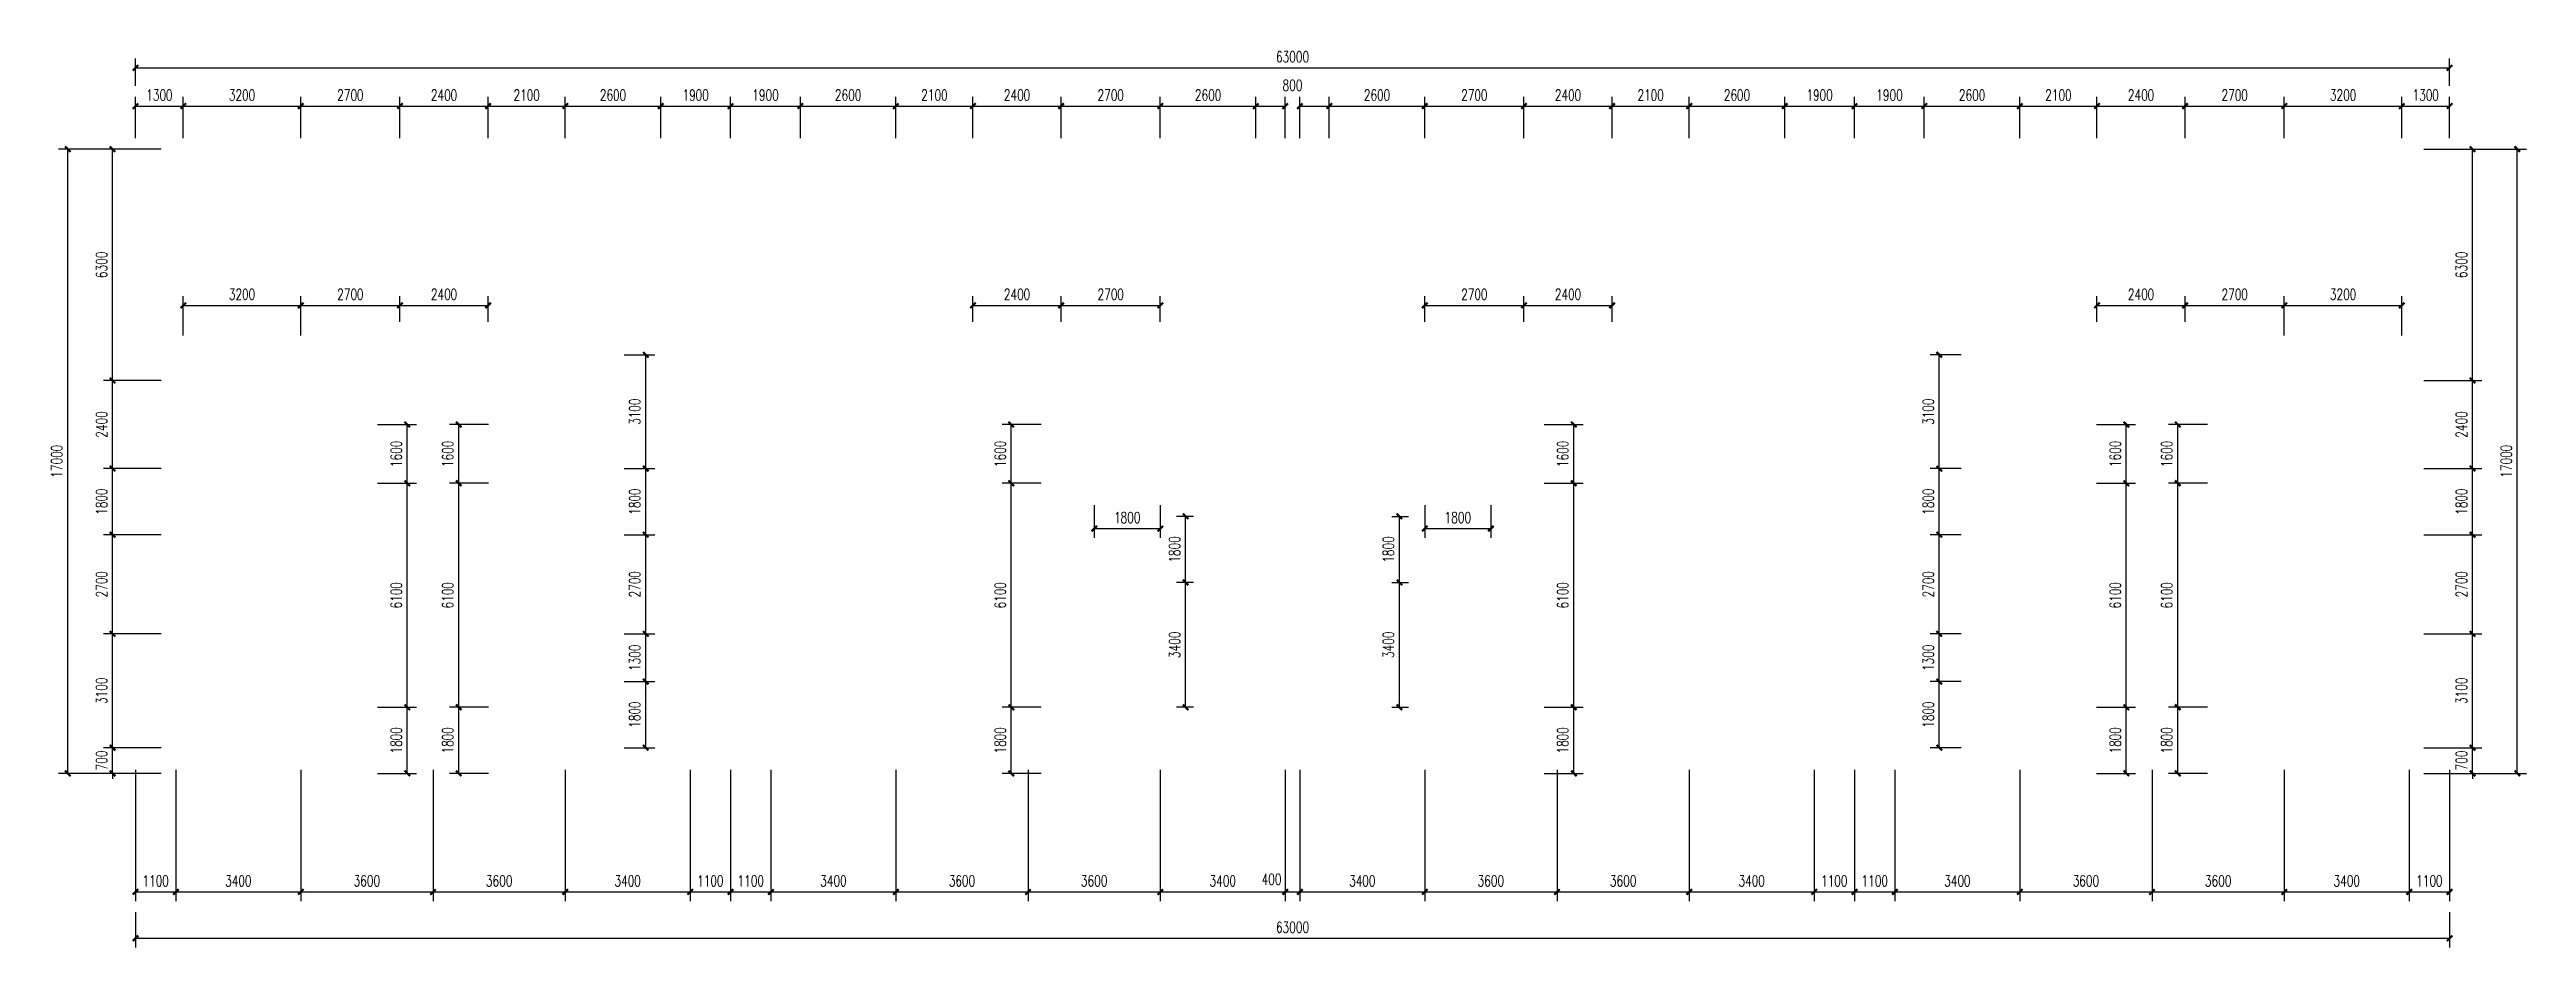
# Model space of a CAD drawing. Extents: x 23428 to 24977637, y 11095 to 11339778.
# Drawn here: x 24845725 to 24913158, y 11152756 to 11177209 of the extents above; entities that cross this region are included whole.
import ezdxf

# ---------------------------------------------------------------- set-up
doc = ezdxf.new("R2010")
doc.units = 0
doc.header["$LTSCALE"] = 1000
doc.layers.add('A-ANNO-DIMS', color=3, linetype='Continuous')
doc.styles.add('DIM_FONT', font='SIMPLEX', dxfattribs={"width": 0.7, "bigfont": 'GBCBIG'})
doc.dimstyles.new('DIMN', dxfattribs={"dimtxt": 300, "dimasz": 150, "dimexe": 250, "dimexo": 300, "dimgap": 150, "dimtad": 1, "dimdec": 0, "dimzin": 0, "dimdsep": 46, "dimtxsty": 'DIM_FONT', "dimblk": 'ARCHTICK', "dimcen": 0.09, "dimclrt": 7, "dimazin": 2, "dimtfac": 1, "dimtdec": 0, "dimtix": 1, "dimtmove": 2, "dimatfit": 3, "dimldrblk": 'ARCHTICK', "dimtolj": 1, "dimtzin": 0, "dimarcsym": 0})

msp = doc.modelspace()

# ---------------------------------------------------------------- blocks, each defined once
blk = doc.blocks.new('_ArchTick')
at = {"color": 0, "linetype": 'ByBlock', "const_width": 0.4}
blk.add_lwpolyline([(-0.5, -0.5), (0.5, 0.5)], dxfattribs=at)
blk = doc.blocks.new('*D218')
at = {"layer": 'A-ANNO-DIMS', "color": 0, "lineweight": -2}
for p, q in [((24874165, 11164804), (24874165, 11163913)), ((24875965, 11164804), (24875965, 11163913)), ((24874165, 11164163), (24875965, 11164163))]:
    blk.add_line(p, q, dxfattribs=at)
at = {"layer": 'Defpoints', "color": 0}
for p in [(24874165, 11165104), (24875965, 11165104), (24875965, 11164163)]:
    blk.add_point(p, dxfattribs=at)
at = {"layer": 'A-ANNO-DIMS', "color": 0, "lineweight": -2, "xscale": 150, "yscale": 150, "zscale": 150, "rotation": 180}
blk.add_blockref('_ArchTick', (24874165, 11164163), dxfattribs=at)
at = {"layer": 'A-ANNO-DIMS', "color": 0, "lineweight": -2, "xscale": 150, "yscale": 150, "zscale": 150}
blk.add_blockref('_ArchTick', (24875965, 11164163), dxfattribs=at)
at = {"layer": 'A-ANNO-DIMS', "color": 7, "insert": (24875065, 11164463), "char_height": 300, "attachment_point": 5, "style": 'DIM_FONT'}
blk.add_mtext('\\A1;1800', dxfattribs=at)
blk = doc.blocks.new('*D219')
at = {"layer": 'A-ANNO-DIMS', "color": 0, "lineweight": -2}
for p, q in [((24876865, 11164497), (24876404, 11164497)), ((24876654, 11162697), (24876654, 11164497)), ((24876865, 11162697), (24876404, 11162697))]:
    blk.add_line(p, q, dxfattribs=at)
at = {"layer": 'Defpoints', "color": 0}
for p in [(24876654, 11164497), (24877165, 11164497), (24877165, 11162697)]:
    blk.add_point(p, dxfattribs=at)
at = {"layer": 'A-ANNO-DIMS', "color": 0, "lineweight": -2, "xscale": 150, "yscale": 150, "zscale": 150}
for p, rotation in [((24876654, 11164497), 90), ((24876654, 11162697), 270)]:
    blk.add_blockref('_ArchTick', p, dxfattribs=dict(at, rotation=rotation))
at = {"layer": 'A-ANNO-DIMS', "color": 7, "insert": (24876354, 11163597), "char_height": 300, "attachment_point": 5, "rotation": 90, "style": 'DIM_FONT'}
blk.add_mtext('\\A1;1800', dxfattribs=at)
blk = doc.blocks.new('*D220')
at = {"layer": 'A-ANNO-DIMS', "color": 0, "lineweight": -2}
for p, q in [((24876865, 11162697), (24876404, 11162697)), ((24876654, 11159297), (24876654, 11162697)), ((24876865, 11159297), (24876404, 11159297))]:
    blk.add_line(p, q, dxfattribs=at)
at = {"layer": 'Defpoints', "color": 0}
for p in [(24876654, 11162697), (24877165, 11162697), (24877165, 11159297)]:
    blk.add_point(p, dxfattribs=at)
at = {"layer": 'A-ANNO-DIMS', "color": 0, "lineweight": -2, "xscale": 150, "yscale": 150, "zscale": 150}
for p, rotation in [((24876654, 11162697), 90), ((24876654, 11159297), 270)]:
    blk.add_blockref('_ArchTick', p, dxfattribs=dict(at, rotation=rotation))
at = {"layer": 'A-ANNO-DIMS', "color": 7, "insert": (24876354, 11160997), "char_height": 300, "attachment_point": 5, "rotation": 90, "style": 'DIM_FONT'}
blk.add_mtext('\\A1;3400', dxfattribs=at)
blk = doc.blocks.new('*D221')
at = {"layer": 'A-ANNO-DIMS', "color": 0, "lineweight": -2}
for p, q in [((24861365, 11168897), (24862207, 11168897)), ((24861957, 11165797), (24861957, 11168897)), ((24861365, 11165797), (24862207, 11165797))]:
    blk.add_line(p, q, dxfattribs=at)
at = {"layer": 'Defpoints', "color": 0}
for p in [(24861065, 11168897), (24861957, 11168897), (24861065, 11165797)]:
    blk.add_point(p, dxfattribs=at)
at = {"layer": 'A-ANNO-DIMS', "color": 0, "lineweight": -2, "xscale": 150, "yscale": 150, "zscale": 150}
for p, rotation in [((24861957, 11168897), 90), ((24861957, 11165797), 270)]:
    blk.add_blockref('_ArchTick', p, dxfattribs=dict(at, rotation=rotation))
at = {"layer": 'A-ANNO-DIMS', "color": 7, "insert": (24861657, 11167347), "char_height": 300, "attachment_point": 5, "rotation": 90, "style": 'DIM_FONT'}
blk.add_mtext('\\A1;3100', dxfattribs=at)
blk = doc.blocks.new('*D222')
at = {"layer": 'A-ANNO-DIMS', "color": 0, "lineweight": -2}
for p, q in [((24861365, 11165797), (24862207, 11165797)), ((24861957, 11163997), (24861957, 11165797)), ((24861365, 11163997), (24862207, 11163997))]:
    blk.add_line(p, q, dxfattribs=at)
at = {"layer": 'Defpoints', "color": 0}
for p in [(24861065, 11165797), (24861957, 11165797), (24861065, 11163997)]:
    blk.add_point(p, dxfattribs=at)
at = {"layer": 'A-ANNO-DIMS', "color": 0, "lineweight": -2, "xscale": 150, "yscale": 150, "zscale": 150}
for p, rotation in [((24861957, 11165797), 90), ((24861957, 11163997), 270)]:
    blk.add_blockref('_ArchTick', p, dxfattribs=dict(at, rotation=rotation))
at = {"layer": 'A-ANNO-DIMS', "color": 7, "insert": (24861657, 11164897), "char_height": 300, "attachment_point": 5, "rotation": 90, "style": 'DIM_FONT'}
blk.add_mtext('\\A1;1800', dxfattribs=at)
blk = doc.blocks.new('*D223')
at = {"layer": 'A-ANNO-DIMS', "color": 0, "lineweight": -2}
for p, q in [((24861365, 11163997), (24862207, 11163997)), ((24861957, 11161297), (24861957, 11163997)), ((24861365, 11161297), (24862207, 11161297))]:
    blk.add_line(p, q, dxfattribs=at)
at = {"layer": 'Defpoints', "color": 0}
for p in [(24861065, 11163997), (24861957, 11163997), (24861065, 11161297)]:
    blk.add_point(p, dxfattribs=at)
at = {"layer": 'A-ANNO-DIMS', "color": 0, "lineweight": -2, "xscale": 150, "yscale": 150, "zscale": 150}
for p, rotation in [((24861957, 11163997), 90), ((24861957, 11161297), 270)]:
    blk.add_blockref('_ArchTick', p, dxfattribs=dict(at, rotation=rotation))
at = {"layer": 'A-ANNO-DIMS', "color": 7, "insert": (24861657, 11162647), "char_height": 300, "attachment_point": 5, "rotation": 90, "style": 'DIM_FONT'}
blk.add_mtext('\\A1;2700', dxfattribs=at)
blk = doc.blocks.new('*D224')
at = {"layer": 'A-ANNO-DIMS', "color": 0, "lineweight": -2}
for p, q in [((24861365, 11161297), (24862207, 11161297)), ((24861957, 11159997), (24861957, 11161297)), ((24861365, 11159997), (24862207, 11159997))]:
    blk.add_line(p, q, dxfattribs=at)
at = {"layer": 'Defpoints', "color": 0}
for p in [(24861065, 11161297), (24861957, 11161297), (24861065, 11159997)]:
    blk.add_point(p, dxfattribs=at)
at = {"layer": 'A-ANNO-DIMS', "color": 0, "lineweight": -2, "xscale": 150, "yscale": 150, "zscale": 150}
for p, rotation in [((24861957, 11161297), 90), ((24861957, 11159997), 270)]:
    blk.add_blockref('_ArchTick', p, dxfattribs=dict(at, rotation=rotation))
at = {"layer": 'A-ANNO-DIMS', "color": 7, "insert": (24861657, 11160647), "char_height": 300, "attachment_point": 5, "rotation": 90, "style": 'DIM_FONT'}
blk.add_mtext('\\A1;1300', dxfattribs=at)
blk = doc.blocks.new('*D225')
at = {"layer": 'A-ANNO-DIMS', "color": 0, "lineweight": -2}
for p, q in [((24861365, 11159997), (24862207, 11159997)), ((24861957, 11158197), (24861957, 11159997)), ((24861365, 11158197), (24862207, 11158197))]:
    blk.add_line(p, q, dxfattribs=at)
at = {"layer": 'Defpoints', "color": 0}
for p in [(24861065, 11159997), (24861957, 11159997), (24861065, 11158197)]:
    blk.add_point(p, dxfattribs=at)
at = {"layer": 'A-ANNO-DIMS', "color": 0, "lineweight": -2, "xscale": 150, "yscale": 150, "zscale": 150}
for p, rotation in [((24861957, 11159997), 90), ((24861957, 11158197), 270)]:
    blk.add_blockref('_ArchTick', p, dxfattribs=dict(at, rotation=rotation))
at = {"layer": 'A-ANNO-DIMS', "color": 7, "insert": (24861657, 11159097), "char_height": 300, "attachment_point": 5, "rotation": 90, "style": 'DIM_FONT'}
blk.add_mtext('\\A1;1800', dxfattribs=at)
blk = doc.blocks.new('*D226')
at = {"layer": 'A-ANNO-DIMS', "color": 0, "lineweight": -2}
for p, q in [((24878565, 11174797), (24878565, 11175919)), ((24879365, 11174797), (24879365, 11175919)), ((24878565, 11175669), (24879365, 11175669))]:
    blk.add_line(p, q, dxfattribs=at)
at = {"layer": 'Defpoints', "color": 0}
for p in [(24879365, 11175669), (24878565, 11174497), (24879365, 11174497)]:
    blk.add_point(p, dxfattribs=at)
at = {"layer": 'A-ANNO-DIMS', "color": 0, "lineweight": -2, "xscale": 150, "yscale": 150, "zscale": 150, "rotation": 180}
blk.add_blockref('_ArchTick', (24878565, 11175669), dxfattribs=at)
at = {"layer": 'A-ANNO-DIMS', "color": 0, "lineweight": -2, "xscale": 150, "yscale": 150, "zscale": 150}
blk.add_blockref('_ArchTick', (24879365, 11175669), dxfattribs=at)
at = {"layer": 'A-ANNO-DIMS', "color": 7, "insert": (24879565, 11176237), "char_height": 300, "attachment_point": 5, "style": 'DIM_FONT'}
blk.add_mtext('\\A1;800', dxfattribs=at)
blk = doc.blocks.new('*D227')
at = {"layer": 'A-ANNO-DIMS', "color": 0, "lineweight": -2}
for p, q in [((24875965, 11174797), (24875965, 11175919)), ((24878565, 11174797), (24878565, 11175919)), ((24875965, 11175669), (24878565, 11175669))]:
    blk.add_line(p, q, dxfattribs=at)
at = {"layer": 'Defpoints', "color": 0}
for p in [(24878565, 11175669), (24875965, 11174497), (24878565, 11174497)]:
    blk.add_point(p, dxfattribs=at)
at = {"layer": 'A-ANNO-DIMS', "color": 0, "lineweight": -2, "xscale": 150, "yscale": 150, "zscale": 150, "rotation": 180}
blk.add_blockref('_ArchTick', (24875965, 11175669), dxfattribs=at)
at = {"layer": 'A-ANNO-DIMS', "color": 0, "lineweight": -2, "xscale": 150, "yscale": 150, "zscale": 150}
blk.add_blockref('_ArchTick', (24878565, 11175669), dxfattribs=at)
at = {"layer": 'A-ANNO-DIMS', "color": 7, "insert": (24877265, 11175969), "char_height": 300, "attachment_point": 5, "style": 'DIM_FONT'}
blk.add_mtext('\\A1;2600', dxfattribs=at)
blk = doc.blocks.new('*D228')
at = {"layer": 'A-ANNO-DIMS', "color": 0, "lineweight": -2}
for p, q in [((24873265, 11174797), (24873265, 11175919)), ((24875965, 11174797), (24875965, 11175919)), ((24873265, 11175669), (24875965, 11175669))]:
    blk.add_line(p, q, dxfattribs=at)
at = {"layer": 'Defpoints', "color": 0}
for p in [(24875965, 11175669), (24873265, 11174497), (24875965, 11174497)]:
    blk.add_point(p, dxfattribs=at)
at = {"layer": 'A-ANNO-DIMS', "color": 0, "lineweight": -2, "xscale": 150, "yscale": 150, "zscale": 150, "rotation": 180}
blk.add_blockref('_ArchTick', (24873265, 11175669), dxfattribs=at)
at = {"layer": 'A-ANNO-DIMS', "color": 0, "lineweight": -2, "xscale": 150, "yscale": 150, "zscale": 150}
blk.add_blockref('_ArchTick', (24875965, 11175669), dxfattribs=at)
at = {"layer": 'A-ANNO-DIMS', "color": 7, "insert": (24874615, 11175969), "char_height": 300, "attachment_point": 5, "style": 'DIM_FONT'}
blk.add_mtext('\\A1;2700', dxfattribs=at)
blk = doc.blocks.new('*D229')
at = {"layer": 'A-ANNO-DIMS', "color": 0, "lineweight": -2}
for p, q in [((24870865, 11174797), (24870865, 11175919)), ((24873265, 11174797), (24873265, 11175919)), ((24870865, 11175669), (24873265, 11175669))]:
    blk.add_line(p, q, dxfattribs=at)
at = {"layer": 'Defpoints', "color": 0}
for p in [(24873265, 11175669), (24870865, 11174497), (24873265, 11174497)]:
    blk.add_point(p, dxfattribs=at)
at = {"layer": 'A-ANNO-DIMS', "color": 0, "lineweight": -2, "xscale": 150, "yscale": 150, "zscale": 150, "rotation": 180}
blk.add_blockref('_ArchTick', (24870865, 11175669), dxfattribs=at)
at = {"layer": 'A-ANNO-DIMS', "color": 0, "lineweight": -2, "xscale": 150, "yscale": 150, "zscale": 150}
blk.add_blockref('_ArchTick', (24873265, 11175669), dxfattribs=at)
at = {"layer": 'A-ANNO-DIMS', "color": 7, "insert": (24872065, 11175969), "char_height": 300, "attachment_point": 5, "style": 'DIM_FONT'}
blk.add_mtext('\\A1;2400', dxfattribs=at)
blk = doc.blocks.new('*D230')
at = {"layer": 'A-ANNO-DIMS', "color": 0, "lineweight": -2}
for p, q in [((24868765, 11174797), (24868765, 11175919)), ((24870865, 11174797), (24870865, 11175919)), ((24868765, 11175669), (24870865, 11175669))]:
    blk.add_line(p, q, dxfattribs=at)
at = {"layer": 'Defpoints', "color": 0}
for p in [(24870865, 11175669), (24868765, 11174497), (24870865, 11174497)]:
    blk.add_point(p, dxfattribs=at)
at = {"layer": 'A-ANNO-DIMS', "color": 0, "lineweight": -2, "xscale": 150, "yscale": 150, "zscale": 150, "rotation": 180}
blk.add_blockref('_ArchTick', (24868765, 11175669), dxfattribs=at)
at = {"layer": 'A-ANNO-DIMS', "color": 0, "lineweight": -2, "xscale": 150, "yscale": 150, "zscale": 150}
blk.add_blockref('_ArchTick', (24870865, 11175669), dxfattribs=at)
at = {"layer": 'A-ANNO-DIMS', "color": 7, "insert": (24869815, 11175969), "char_height": 300, "attachment_point": 5, "style": 'DIM_FONT'}
blk.add_mtext('\\A1;2100', dxfattribs=at)
blk = doc.blocks.new('*D231')
at = {"layer": 'A-ANNO-DIMS', "color": 0, "lineweight": -2}
for p, q in [((24866165, 11174797), (24866165, 11175919)), ((24868765, 11174797), (24868765, 11175919)), ((24866165, 11175669), (24868765, 11175669))]:
    blk.add_line(p, q, dxfattribs=at)
at = {"layer": 'Defpoints', "color": 0}
for p in [(24868765, 11175669), (24866165, 11174497), (24868765, 11174497)]:
    blk.add_point(p, dxfattribs=at)
at = {"layer": 'A-ANNO-DIMS', "color": 0, "lineweight": -2, "xscale": 150, "yscale": 150, "zscale": 150, "rotation": 180}
blk.add_blockref('_ArchTick', (24866165, 11175669), dxfattribs=at)
at = {"layer": 'A-ANNO-DIMS', "color": 0, "lineweight": -2, "xscale": 150, "yscale": 150, "zscale": 150}
blk.add_blockref('_ArchTick', (24868765, 11175669), dxfattribs=at)
at = {"layer": 'A-ANNO-DIMS', "color": 7, "insert": (24867465, 11175969), "char_height": 300, "attachment_point": 5, "style": 'DIM_FONT'}
blk.add_mtext('\\A1;2600', dxfattribs=at)
blk = doc.blocks.new('*D232')
at = {"layer": 'A-ANNO-DIMS', "color": 0, "lineweight": -2}
for p, q in [((24864265, 11174797), (24864265, 11175919)), ((24866165, 11174797), (24866165, 11175919)), ((24864265, 11175669), (24866165, 11175669))]:
    blk.add_line(p, q, dxfattribs=at)
at = {"layer": 'Defpoints', "color": 0}
for p in [(24866165, 11175669), (24864265, 11174497), (24866165, 11174497)]:
    blk.add_point(p, dxfattribs=at)
at = {"layer": 'A-ANNO-DIMS', "color": 0, "lineweight": -2, "xscale": 150, "yscale": 150, "zscale": 150, "rotation": 180}
blk.add_blockref('_ArchTick', (24864265, 11175669), dxfattribs=at)
at = {"layer": 'A-ANNO-DIMS', "color": 0, "lineweight": -2, "xscale": 150, "yscale": 150, "zscale": 150}
blk.add_blockref('_ArchTick', (24866165, 11175669), dxfattribs=at)
at = {"layer": 'A-ANNO-DIMS', "color": 7, "insert": (24865215, 11175969), "char_height": 300, "attachment_point": 5, "style": 'DIM_FONT'}
blk.add_mtext('\\A1;1900', dxfattribs=at)
blk = doc.blocks.new('*D233')
at = {"layer": 'A-ANNO-DIMS', "color": 0, "lineweight": -2}
for p, q in [((24862365, 11174797), (24862365, 11175919)), ((24864265, 11174797), (24864265, 11175919)), ((24862365, 11175669), (24864265, 11175669))]:
    blk.add_line(p, q, dxfattribs=at)
at = {"layer": 'Defpoints', "color": 0}
for p in [(24864265, 11175669), (24862365, 11174497), (24864265, 11174497)]:
    blk.add_point(p, dxfattribs=at)
at = {"layer": 'A-ANNO-DIMS', "color": 0, "lineweight": -2, "xscale": 150, "yscale": 150, "zscale": 150, "rotation": 180}
blk.add_blockref('_ArchTick', (24862365, 11175669), dxfattribs=at)
at = {"layer": 'A-ANNO-DIMS', "color": 0, "lineweight": -2, "xscale": 150, "yscale": 150, "zscale": 150}
blk.add_blockref('_ArchTick', (24864265, 11175669), dxfattribs=at)
at = {"layer": 'A-ANNO-DIMS', "color": 7, "insert": (24863315, 11175969), "char_height": 300, "attachment_point": 5, "style": 'DIM_FONT'}
blk.add_mtext('\\A1;1900', dxfattribs=at)
blk = doc.blocks.new('*D234')
at = {"layer": 'A-ANNO-DIMS', "color": 0, "lineweight": -2}
for p, q in [((24859765, 11174797), (24859765, 11175919)), ((24862365, 11174797), (24862365, 11175919)), ((24859765, 11175669), (24862365, 11175669))]:
    blk.add_line(p, q, dxfattribs=at)
at = {"layer": 'Defpoints', "color": 0}
for p in [(24862365, 11175669), (24859765, 11174497), (24862365, 11174497)]:
    blk.add_point(p, dxfattribs=at)
at = {"layer": 'A-ANNO-DIMS', "color": 0, "lineweight": -2, "xscale": 150, "yscale": 150, "zscale": 150, "rotation": 180}
blk.add_blockref('_ArchTick', (24859765, 11175669), dxfattribs=at)
at = {"layer": 'A-ANNO-DIMS', "color": 0, "lineweight": -2, "xscale": 150, "yscale": 150, "zscale": 150}
blk.add_blockref('_ArchTick', (24862365, 11175669), dxfattribs=at)
at = {"layer": 'A-ANNO-DIMS', "color": 7, "insert": (24861065, 11175969), "char_height": 300, "attachment_point": 5, "style": 'DIM_FONT'}
blk.add_mtext('\\A1;2600', dxfattribs=at)
blk = doc.blocks.new('*D235')
at = {"layer": 'A-ANNO-DIMS', "color": 0, "lineweight": -2}
for p, q in [((24857665, 11174797), (24857665, 11175919)), ((24859765, 11174797), (24859765, 11175919)), ((24857665, 11175669), (24859765, 11175669))]:
    blk.add_line(p, q, dxfattribs=at)
at = {"layer": 'Defpoints', "color": 0}
for p in [(24859765, 11175669), (24857665, 11174497), (24859765, 11174497)]:
    blk.add_point(p, dxfattribs=at)
at = {"layer": 'A-ANNO-DIMS', "color": 0, "lineweight": -2, "xscale": 150, "yscale": 150, "zscale": 150, "rotation": 180}
blk.add_blockref('_ArchTick', (24857665, 11175669), dxfattribs=at)
at = {"layer": 'A-ANNO-DIMS', "color": 0, "lineweight": -2, "xscale": 150, "yscale": 150, "zscale": 150}
blk.add_blockref('_ArchTick', (24859765, 11175669), dxfattribs=at)
at = {"layer": 'A-ANNO-DIMS', "color": 7, "insert": (24858715, 11175969), "char_height": 300, "attachment_point": 5, "style": 'DIM_FONT'}
blk.add_mtext('\\A1;2100', dxfattribs=at)
blk = doc.blocks.new('*D236')
at = {"layer": 'A-ANNO-DIMS', "color": 0, "lineweight": -2}
for p, q in [((24855265, 11174797), (24855265, 11175919)), ((24857665, 11174797), (24857665, 11175919)), ((24855265, 11175669), (24857665, 11175669))]:
    blk.add_line(p, q, dxfattribs=at)
at = {"layer": 'Defpoints', "color": 0}
for p in [(24857665, 11175669), (24855265, 11174497), (24857665, 11174497)]:
    blk.add_point(p, dxfattribs=at)
at = {"layer": 'A-ANNO-DIMS', "color": 0, "lineweight": -2, "xscale": 150, "yscale": 150, "zscale": 150, "rotation": 180}
blk.add_blockref('_ArchTick', (24855265, 11175669), dxfattribs=at)
at = {"layer": 'A-ANNO-DIMS', "color": 0, "lineweight": -2, "xscale": 150, "yscale": 150, "zscale": 150}
blk.add_blockref('_ArchTick', (24857665, 11175669), dxfattribs=at)
at = {"layer": 'A-ANNO-DIMS', "color": 7, "insert": (24856465, 11175969), "char_height": 300, "attachment_point": 5, "style": 'DIM_FONT'}
blk.add_mtext('\\A1;2400', dxfattribs=at)
blk = doc.blocks.new('*D237')
at = {"layer": 'A-ANNO-DIMS', "color": 0, "lineweight": -2}
for p, q in [((24852565, 11174797), (24852565, 11175919)), ((24855265, 11174797), (24855265, 11175919)), ((24852565, 11175669), (24855265, 11175669))]:
    blk.add_line(p, q, dxfattribs=at)
at = {"layer": 'Defpoints', "color": 0}
for p in [(24855265, 11175669), (24852565, 11174497), (24855265, 11174497)]:
    blk.add_point(p, dxfattribs=at)
at = {"layer": 'A-ANNO-DIMS', "color": 0, "lineweight": -2, "xscale": 150, "yscale": 150, "zscale": 150, "rotation": 180}
blk.add_blockref('_ArchTick', (24852565, 11175669), dxfattribs=at)
at = {"layer": 'A-ANNO-DIMS', "color": 0, "lineweight": -2, "xscale": 150, "yscale": 150, "zscale": 150}
blk.add_blockref('_ArchTick', (24855265, 11175669), dxfattribs=at)
at = {"layer": 'A-ANNO-DIMS', "color": 7, "insert": (24853915, 11175969), "char_height": 300, "attachment_point": 5, "style": 'DIM_FONT'}
blk.add_mtext('\\A1;2700', dxfattribs=at)
blk = doc.blocks.new('*D238')
at = {"layer": 'A-ANNO-DIMS', "color": 0, "lineweight": -2}
for p, q in [((24849365, 11174797), (24849365, 11175919)), ((24852565, 11174797), (24852565, 11175919)), ((24849365, 11175669), (24852565, 11175669))]:
    blk.add_line(p, q, dxfattribs=at)
at = {"layer": 'Defpoints', "color": 0}
for p in [(24852565, 11175669), (24849365, 11174497), (24852565, 11174497)]:
    blk.add_point(p, dxfattribs=at)
at = {"layer": 'A-ANNO-DIMS', "color": 0, "lineweight": -2, "xscale": 150, "yscale": 150, "zscale": 150, "rotation": 180}
blk.add_blockref('_ArchTick', (24849365, 11175669), dxfattribs=at)
at = {"layer": 'A-ANNO-DIMS', "color": 0, "lineweight": -2, "xscale": 150, "yscale": 150, "zscale": 150}
blk.add_blockref('_ArchTick', (24852565, 11175669), dxfattribs=at)
at = {"layer": 'A-ANNO-DIMS', "color": 7, "insert": (24850965, 11175969), "char_height": 300, "attachment_point": 5, "style": 'DIM_FONT'}
blk.add_mtext('\\A1;3200', dxfattribs=at)
blk = doc.blocks.new('*D239')
at = {"layer": 'A-ANNO-DIMS', "color": 0, "lineweight": -2}
for p, q in [((24848065, 11174797), (24848065, 11175919)), ((24849365, 11174797), (24849365, 11175919)), ((24848065, 11175669), (24849365, 11175669))]:
    blk.add_line(p, q, dxfattribs=at)
at = {"layer": 'Defpoints', "color": 0}
for p in [(24849365, 11175669), (24848065, 11174497), (24849365, 11174497)]:
    blk.add_point(p, dxfattribs=at)
at = {"layer": 'A-ANNO-DIMS', "color": 0, "lineweight": -2, "xscale": 150, "yscale": 150, "zscale": 150, "rotation": 180}
blk.add_blockref('_ArchTick', (24848065, 11175669), dxfattribs=at)
at = {"layer": 'A-ANNO-DIMS', "color": 0, "lineweight": -2, "xscale": 150, "yscale": 150, "zscale": 150}
blk.add_blockref('_ArchTick', (24849365, 11175669), dxfattribs=at)
at = {"layer": 'A-ANNO-DIMS', "color": 7, "insert": (24848715, 11175969), "char_height": 300, "attachment_point": 5, "style": 'DIM_FONT'}
blk.add_mtext('\\A1;1300', dxfattribs=at)
blk = doc.blocks.new('*D240')
at = {"layer": 'A-ANNO-DIMS', "color": 0, "lineweight": -2}
for p, q in [((24848465, 11174497), (24845971, 11174497)), ((24846221, 11157497), (24846221, 11174497)), ((24848465, 11157497), (24845971, 11157497))]:
    blk.add_line(p, q, dxfattribs=at)
at = {"layer": 'Defpoints', "color": 0}
for p in [(24846221, 11174497), (24848765, 11174497), (24848765, 11157497)]:
    blk.add_point(p, dxfattribs=at)
at = {"layer": 'A-ANNO-DIMS', "color": 0, "lineweight": -2, "xscale": 150, "yscale": 150, "zscale": 150}
for p, rotation in [((24846221, 11174497), 90), ((24846221, 11157497), 270)]:
    blk.add_blockref('_ArchTick', p, dxfattribs=dict(at, rotation=rotation))
at = {"layer": 'A-ANNO-DIMS', "color": 7, "insert": (24845921, 11165997), "char_height": 300, "attachment_point": 5, "rotation": 90, "style": 'DIM_FONT'}
blk.add_mtext('\\A1;17000', dxfattribs=at)
blk = doc.blocks.new('*D241')
at = {"layer": 'A-ANNO-DIMS', "color": 0, "lineweight": -2}
for p, q in [((24848765, 11174497), (24847190, 11174497)), ((24847440, 11168197), (24847440, 11174497)), ((24848765, 11168197), (24847190, 11168197))]:
    blk.add_line(p, q, dxfattribs=at)
at = {"layer": 'Defpoints', "color": 0}
for p in [(24847440, 11174497), (24849065, 11174497), (24849065, 11168197)]:
    blk.add_point(p, dxfattribs=at)
at = {"layer": 'A-ANNO-DIMS', "color": 0, "lineweight": -2, "xscale": 150, "yscale": 150, "zscale": 150}
for p, rotation in [((24847440, 11174497), 90), ((24847440, 11168197), 270)]:
    blk.add_blockref('_ArchTick', p, dxfattribs=dict(at, rotation=rotation))
at = {"layer": 'A-ANNO-DIMS', "color": 7, "insert": (24847140, 11171347), "char_height": 300, "attachment_point": 5, "rotation": 90, "style": 'DIM_FONT'}
blk.add_mtext('\\A1;6300', dxfattribs=at)
blk = doc.blocks.new('*D242')
at = {"layer": 'A-ANNO-DIMS', "color": 0, "lineweight": -2}
for p, q in [((24848765, 11168197), (24847190, 11168197)), ((24847440, 11165797), (24847440, 11168197)), ((24848765, 11165797), (24847190, 11165797))]:
    blk.add_line(p, q, dxfattribs=at)
at = {"layer": 'Defpoints', "color": 0}
for p in [(24847440, 11168197), (24849065, 11168197), (24849065, 11165797)]:
    blk.add_point(p, dxfattribs=at)
at = {"layer": 'A-ANNO-DIMS', "color": 0, "lineweight": -2, "xscale": 150, "yscale": 150, "zscale": 150}
for p, rotation in [((24847440, 11168197), 90), ((24847440, 11165797), 270)]:
    blk.add_blockref('_ArchTick', p, dxfattribs=dict(at, rotation=rotation))
at = {"layer": 'A-ANNO-DIMS', "color": 7, "insert": (24847140, 11166997), "char_height": 300, "attachment_point": 5, "rotation": 90, "style": 'DIM_FONT'}
blk.add_mtext('\\A1;2400', dxfattribs=at)
blk = doc.blocks.new('*D243')
at = {"layer": 'A-ANNO-DIMS', "color": 0, "lineweight": -2}
for p, q in [((24848765, 11165797), (24847190, 11165797)), ((24847440, 11163997), (24847440, 11165797)), ((24848765, 11163997), (24847190, 11163997))]:
    blk.add_line(p, q, dxfattribs=at)
at = {"layer": 'Defpoints', "color": 0}
for p in [(24847440, 11165797), (24849065, 11165797), (24849065, 11163997)]:
    blk.add_point(p, dxfattribs=at)
at = {"layer": 'A-ANNO-DIMS', "color": 0, "lineweight": -2, "xscale": 150, "yscale": 150, "zscale": 150}
for p, rotation in [((24847440, 11165797), 90), ((24847440, 11163997), 270)]:
    blk.add_blockref('_ArchTick', p, dxfattribs=dict(at, rotation=rotation))
at = {"layer": 'A-ANNO-DIMS', "color": 7, "insert": (24847140, 11164897), "char_height": 300, "attachment_point": 5, "rotation": 90, "style": 'DIM_FONT'}
blk.add_mtext('\\A1;1800', dxfattribs=at)
blk = doc.blocks.new('*D244')
at = {"layer": 'A-ANNO-DIMS', "color": 0, "lineweight": -2}
for p, q in [((24848765, 11163997), (24847190, 11163997)), ((24847440, 11161297), (24847440, 11163997)), ((24848765, 11161297), (24847190, 11161297))]:
    blk.add_line(p, q, dxfattribs=at)
at = {"layer": 'Defpoints', "color": 0}
for p in [(24847440, 11163997), (24849065, 11163997), (24849065, 11161297)]:
    blk.add_point(p, dxfattribs=at)
at = {"layer": 'A-ANNO-DIMS', "color": 0, "lineweight": -2, "xscale": 150, "yscale": 150, "zscale": 150}
for p, rotation in [((24847440, 11163997), 90), ((24847440, 11161297), 270)]:
    blk.add_blockref('_ArchTick', p, dxfattribs=dict(at, rotation=rotation))
at = {"layer": 'A-ANNO-DIMS', "color": 7, "insert": (24847140, 11162647), "char_height": 300, "attachment_point": 5, "rotation": 90, "style": 'DIM_FONT'}
blk.add_mtext('\\A1;2700', dxfattribs=at)
blk = doc.blocks.new('*D245')
at = {"layer": 'A-ANNO-DIMS', "color": 0, "lineweight": -2}
for p, q in [((24848765, 11161297), (24847190, 11161297)), ((24847440, 11158197), (24847440, 11161297)), ((24848765, 11158197), (24847190, 11158197))]:
    blk.add_line(p, q, dxfattribs=at)
at = {"layer": 'Defpoints', "color": 0}
for p in [(24847440, 11161297), (24849065, 11161297), (24849065, 11158197)]:
    blk.add_point(p, dxfattribs=at)
at = {"layer": 'A-ANNO-DIMS', "color": 0, "lineweight": -2, "xscale": 150, "yscale": 150, "zscale": 150}
for p, rotation in [((24847440, 11161297), 90), ((24847440, 11158197), 270)]:
    blk.add_blockref('_ArchTick', p, dxfattribs=dict(at, rotation=rotation))
at = {"layer": 'A-ANNO-DIMS', "color": 7, "insert": (24847140, 11159747), "char_height": 300, "attachment_point": 5, "rotation": 90, "style": 'DIM_FONT'}
blk.add_mtext('\\A1;3100', dxfattribs=at)
blk = doc.blocks.new('*D246')
at = {"layer": 'A-ANNO-DIMS', "color": 0, "lineweight": -2}
for p, q in [((24848765, 11158197), (24847190, 11158197)), ((24847440, 11158197), (24847440, 11158347)), ((24847440, 11157497), (24847440, 11158197)), ((24848765, 11157497), (24847190, 11157497)), ((24847440, 11157497), (24847440, 11157347))]:
    blk.add_line(p, q, dxfattribs=at)
at = {"layer": 'Defpoints', "color": 0}
for p in [(24847440, 11158197), (24849065, 11158197), (24849065, 11157497)]:
    blk.add_point(p, dxfattribs=at)
at = {"layer": 'A-ANNO-DIMS', "color": 0, "lineweight": -2, "xscale": 150, "yscale": 150, "zscale": 150}
for p, rotation in [((24847440, 11158197), 270), ((24847440, 11157497), 90)]:
    blk.add_blockref('_ArchTick', p, dxfattribs=dict(at, rotation=rotation))
at = {"layer": 'A-ANNO-DIMS', "color": 7, "insert": (24847140, 11157847), "char_height": 300, "attachment_point": 5, "rotation": 90, "style": 'DIM_FONT'}
blk.add_mtext('\\A1;700', dxfattribs=at)
blk = doc.blocks.new('*D247')
at = {"layer": 'A-ANNO-DIMS', "color": 0, "lineweight": -2}
for p, q in [((24872717, 11159297), (24871656, 11159297)), ((24871906, 11157497), (24871906, 11159297)), ((24872717, 11157497), (24871656, 11157497))]:
    blk.add_line(p, q, dxfattribs=at)
at = {"layer": 'Defpoints', "color": 0}
for p in [(24871906, 11159297), (24873017, 11159297), (24873017, 11157497)]:
    blk.add_point(p, dxfattribs=at)
at = {"layer": 'A-ANNO-DIMS', "color": 0, "lineweight": -2, "xscale": 150, "yscale": 150, "zscale": 150}
for p, rotation in [((24871906, 11159297), 90), ((24871906, 11157497), 270)]:
    blk.add_blockref('_ArchTick', p, dxfattribs=dict(at, rotation=rotation))
at = {"layer": 'A-ANNO-DIMS', "color": 7, "insert": (24871606, 11158397), "char_height": 300, "attachment_point": 5, "rotation": 90, "style": 'DIM_FONT'}
blk.add_mtext('\\A1;1800', dxfattribs=at)
blk = doc.blocks.new('*D248')
at = {"layer": 'A-ANNO-DIMS', "color": 0, "lineweight": -2}
for p, q in [((24872717, 11165397), (24871656, 11165397)), ((24871906, 11159297), (24871906, 11165397)), ((24872717, 11159297), (24871656, 11159297))]:
    blk.add_line(p, q, dxfattribs=at)
at = {"layer": 'Defpoints', "color": 0}
for p in [(24871906, 11165397), (24873017, 11165397), (24873017, 11159297)]:
    blk.add_point(p, dxfattribs=at)
at = {"layer": 'A-ANNO-DIMS', "color": 0, "lineweight": -2, "xscale": 150, "yscale": 150, "zscale": 150}
for p, rotation in [((24871906, 11165397), 90), ((24871906, 11159297), 270)]:
    blk.add_blockref('_ArchTick', p, dxfattribs=dict(at, rotation=rotation))
at = {"layer": 'A-ANNO-DIMS', "color": 7, "insert": (24871606, 11162347), "char_height": 300, "attachment_point": 5, "rotation": 90, "style": 'DIM_FONT'}
blk.add_mtext('\\A1;6100', dxfattribs=at)
blk = doc.blocks.new('*D249')
at = {"layer": 'A-ANNO-DIMS', "color": 0, "lineweight": -2}
for p, q in [((24872717, 11166997), (24871656, 11166997)), ((24871906, 11165397), (24871906, 11166997)), ((24872717, 11165397), (24871656, 11165397))]:
    blk.add_line(p, q, dxfattribs=at)
at = {"layer": 'Defpoints', "color": 0}
for p in [(24871906, 11166997), (24873017, 11166997), (24873017, 11165397)]:
    blk.add_point(p, dxfattribs=at)
at = {"layer": 'A-ANNO-DIMS', "color": 0, "lineweight": -2, "xscale": 150, "yscale": 150, "zscale": 150}
for p, rotation in [((24871906, 11166997), 90), ((24871906, 11165397), 270)]:
    blk.add_blockref('_ArchTick', p, dxfattribs=dict(at, rotation=rotation))
at = {"layer": 'A-ANNO-DIMS', "color": 7, "insert": (24871606, 11166197), "char_height": 300, "attachment_point": 5, "rotation": 90, "style": 'DIM_FONT'}
blk.add_mtext('\\A1;1600', dxfattribs=at)
blk = doc.blocks.new('*D250')
at = {"layer": 'A-ANNO-DIMS', "color": 0, "lineweight": -2}
for p, q in [((24857676, 11159297), (24856615, 11159297)), ((24856865, 11157497), (24856865, 11159297)), ((24857676, 11157497), (24856615, 11157497))]:
    blk.add_line(p, q, dxfattribs=at)
at = {"layer": 'Defpoints', "color": 0}
for p in [(24856865, 11159297), (24857976, 11159297), (24857976, 11157497)]:
    blk.add_point(p, dxfattribs=at)
at = {"layer": 'A-ANNO-DIMS', "color": 0, "lineweight": -2, "xscale": 150, "yscale": 150, "zscale": 150}
for p, rotation in [((24856865, 11159297), 90), ((24856865, 11157497), 270)]:
    blk.add_blockref('_ArchTick', p, dxfattribs=dict(at, rotation=rotation))
at = {"layer": 'A-ANNO-DIMS', "color": 7, "insert": (24856565, 11158397), "char_height": 300, "attachment_point": 5, "rotation": 90, "style": 'DIM_FONT'}
blk.add_mtext('\\A1;1800', dxfattribs=at)
blk = doc.blocks.new('*D251')
at = {"layer": 'A-ANNO-DIMS', "color": 0, "lineweight": -2}
for p, q in [((24857676, 11165397), (24856615, 11165397)), ((24856865, 11159297), (24856865, 11165397)), ((24857676, 11159297), (24856615, 11159297))]:
    blk.add_line(p, q, dxfattribs=at)
at = {"layer": 'Defpoints', "color": 0}
for p in [(24856865, 11165397), (24857976, 11165397), (24857976, 11159297)]:
    blk.add_point(p, dxfattribs=at)
at = {"layer": 'A-ANNO-DIMS', "color": 0, "lineweight": -2, "xscale": 150, "yscale": 150, "zscale": 150}
for p, rotation in [((24856865, 11165397), 90), ((24856865, 11159297), 270)]:
    blk.add_blockref('_ArchTick', p, dxfattribs=dict(at, rotation=rotation))
at = {"layer": 'A-ANNO-DIMS', "color": 7, "insert": (24856565, 11162347), "char_height": 300, "attachment_point": 5, "rotation": 90, "style": 'DIM_FONT'}
blk.add_mtext('\\A1;6100', dxfattribs=at)
blk = doc.blocks.new('*D252')
at = {"layer": 'A-ANNO-DIMS', "color": 0, "lineweight": -2}
for p, q in [((24857676, 11166997), (24856615, 11166997)), ((24856865, 11165397), (24856865, 11166997)), ((24857676, 11165397), (24856615, 11165397))]:
    blk.add_line(p, q, dxfattribs=at)
at = {"layer": 'Defpoints', "color": 0}
for p in [(24856865, 11166997), (24857976, 11166997), (24857976, 11165397)]:
    blk.add_point(p, dxfattribs=at)
at = {"layer": 'A-ANNO-DIMS', "color": 0, "lineweight": -2, "xscale": 150, "yscale": 150, "zscale": 150}
for p, rotation in [((24856865, 11166997), 90), ((24856865, 11165397), 270)]:
    blk.add_blockref('_ArchTick', p, dxfattribs=dict(at, rotation=rotation))
at = {"layer": 'A-ANNO-DIMS', "color": 7, "insert": (24856565, 11166197), "char_height": 300, "attachment_point": 5, "rotation": 90, "style": 'DIM_FONT'}
blk.add_mtext('\\A1;1600', dxfattribs=at)
blk = doc.blocks.new('*D253')
at = {"layer": 'A-ANNO-DIMS', "color": 0, "lineweight": -2}
for p, q in [((24849365, 11169424), (24849365, 11170492)), ((24852565, 11169424), (24852565, 11170492)), ((24849365, 11170242), (24852565, 11170242))]:
    blk.add_line(p, q, dxfattribs=at)
at = {"layer": 'Defpoints', "color": 0}
for p in [(24852565, 11170242), (24849365, 11169124), (24852565, 11169124)]:
    blk.add_point(p, dxfattribs=at)
at = {"layer": 'A-ANNO-DIMS', "color": 0, "lineweight": -2, "xscale": 150, "yscale": 150, "zscale": 150, "rotation": 180}
blk.add_blockref('_ArchTick', (24849365, 11170242), dxfattribs=at)
at = {"layer": 'A-ANNO-DIMS', "color": 0, "lineweight": -2, "xscale": 150, "yscale": 150, "zscale": 150}
blk.add_blockref('_ArchTick', (24852565, 11170242), dxfattribs=at)
at = {"layer": 'A-ANNO-DIMS', "color": 7, "insert": (24850965, 11170542), "char_height": 300, "attachment_point": 5, "style": 'DIM_FONT'}
blk.add_mtext('\\A1;3200', dxfattribs=at)
blk = doc.blocks.new('*D254')
at = {"layer": 'A-ANNO-DIMS', "color": 0, "lineweight": -2}
for p, q in [((24854653, 11159297), (24855714, 11159297)), ((24855464, 11157497), (24855464, 11159297)), ((24854653, 11157497), (24855714, 11157497))]:
    blk.add_line(p, q, dxfattribs=at)
at = {"layer": 'Defpoints', "color": 0}
for p in [(24854353, 11159297), (24855464, 11159297), (24854353, 11157497)]:
    blk.add_point(p, dxfattribs=at)
at = {"layer": 'A-ANNO-DIMS', "color": 0, "lineweight": -2, "xscale": 150, "yscale": 150, "zscale": 150}
for p, rotation in [((24855464, 11159297), 90), ((24855464, 11157497), 270)]:
    blk.add_blockref('_ArchTick', p, dxfattribs=dict(at, rotation=rotation))
at = {"layer": 'A-ANNO-DIMS', "color": 7, "insert": (24855164, 11158397), "char_height": 300, "attachment_point": 5, "rotation": 90, "style": 'DIM_FONT'}
blk.add_mtext('\\A1;1800', dxfattribs=at)
blk = doc.blocks.new('*D255')
at = {"layer": 'A-ANNO-DIMS', "color": 0, "lineweight": -2}
for p, q in [((24854653, 11165397), (24855714, 11165397)), ((24855464, 11159297), (24855464, 11165397)), ((24854653, 11159297), (24855714, 11159297))]:
    blk.add_line(p, q, dxfattribs=at)
at = {"layer": 'Defpoints', "color": 0}
for p in [(24854353, 11165397), (24855464, 11165397), (24854353, 11159297)]:
    blk.add_point(p, dxfattribs=at)
at = {"layer": 'A-ANNO-DIMS', "color": 0, "lineweight": -2, "xscale": 150, "yscale": 150, "zscale": 150}
for p, rotation in [((24855464, 11165397), 90), ((24855464, 11159297), 270)]:
    blk.add_blockref('_ArchTick', p, dxfattribs=dict(at, rotation=rotation))
at = {"layer": 'A-ANNO-DIMS', "color": 7, "insert": (24855164, 11162347), "char_height": 300, "attachment_point": 5, "rotation": 90, "style": 'DIM_FONT'}
blk.add_mtext('\\A1;6100', dxfattribs=at)
blk = doc.blocks.new('*D256')
at = {"layer": 'A-ANNO-DIMS', "color": 0, "lineweight": -2}
for p, q in [((24854653, 11166997), (24855714, 11166997)), ((24855464, 11165397), (24855464, 11166997)), ((24854653, 11165397), (24855714, 11165397))]:
    blk.add_line(p, q, dxfattribs=at)
at = {"layer": 'Defpoints', "color": 0}
for p in [(24854353, 11166997), (24855464, 11166997), (24854353, 11165397)]:
    blk.add_point(p, dxfattribs=at)
at = {"layer": 'A-ANNO-DIMS', "color": 0, "lineweight": -2, "xscale": 150, "yscale": 150, "zscale": 150}
for p, rotation in [((24855464, 11166997), 90), ((24855464, 11165397), 270)]:
    blk.add_blockref('_ArchTick', p, dxfattribs=dict(at, rotation=rotation))
at = {"layer": 'A-ANNO-DIMS', "color": 7, "insert": (24855164, 11166197), "char_height": 300, "attachment_point": 5, "rotation": 90, "style": 'DIM_FONT'}
blk.add_mtext('\\A1;1600', dxfattribs=at)
blk = doc.blocks.new('*D257')
at = {"layer": 'A-ANNO-DIMS', "color": 0, "lineweight": -2}
for p, q in [((24873265, 11169797), (24873265, 11170492)), ((24875965, 11169797), (24875965, 11170492)), ((24873265, 11170242), (24875965, 11170242))]:
    blk.add_line(p, q, dxfattribs=at)
at = {"layer": 'Defpoints', "color": 0}
for p in [(24875965, 11170242), (24873265, 11169497), (24875965, 11169497)]:
    blk.add_point(p, dxfattribs=at)
at = {"layer": 'A-ANNO-DIMS', "color": 0, "lineweight": -2, "xscale": 150, "yscale": 150, "zscale": 150, "rotation": 180}
blk.add_blockref('_ArchTick', (24873265, 11170242), dxfattribs=at)
at = {"layer": 'A-ANNO-DIMS', "color": 0, "lineweight": -2, "xscale": 150, "yscale": 150, "zscale": 150}
blk.add_blockref('_ArchTick', (24875965, 11170242), dxfattribs=at)
at = {"layer": 'A-ANNO-DIMS', "color": 7, "insert": (24874615, 11170542), "char_height": 300, "attachment_point": 5, "style": 'DIM_FONT'}
blk.add_mtext('\\A1;2700', dxfattribs=at)
blk = doc.blocks.new('*D258')
at = {"layer": 'A-ANNO-DIMS', "color": 0, "lineweight": -2}
for p, q in [((24870865, 11169797), (24870865, 11170492)), ((24873265, 11169797), (24873265, 11170492)), ((24870865, 11170242), (24873265, 11170242))]:
    blk.add_line(p, q, dxfattribs=at)
at = {"layer": 'Defpoints', "color": 0}
for p in [(24873265, 11170242), (24870865, 11169497), (24873265, 11169497)]:
    blk.add_point(p, dxfattribs=at)
at = {"layer": 'A-ANNO-DIMS', "color": 0, "lineweight": -2, "xscale": 150, "yscale": 150, "zscale": 150, "rotation": 180}
blk.add_blockref('_ArchTick', (24870865, 11170242), dxfattribs=at)
at = {"layer": 'A-ANNO-DIMS', "color": 0, "lineweight": -2, "xscale": 150, "yscale": 150, "zscale": 150}
blk.add_blockref('_ArchTick', (24873265, 11170242), dxfattribs=at)
at = {"layer": 'A-ANNO-DIMS', "color": 7, "insert": (24872065, 11170542), "char_height": 300, "attachment_point": 5, "style": 'DIM_FONT'}
blk.add_mtext('\\A1;2400', dxfattribs=at)
blk = doc.blocks.new('*D259')
at = {"layer": 'A-ANNO-DIMS', "color": 0, "lineweight": -2}
for p, q in [((24875965, 11157597), (24875965, 11154019)), ((24879365, 11157597), (24879365, 11154019)), ((24875965, 11154269), (24879365, 11154269))]:
    blk.add_line(p, q, dxfattribs=at)
at = {"layer": 'Defpoints', "color": 0}
for p in [(24875965, 11157897), (24879365, 11157897), (24879365, 11154269)]:
    blk.add_point(p, dxfattribs=at)
at = {"layer": 'A-ANNO-DIMS', "color": 0, "lineweight": -2, "xscale": 150, "yscale": 150, "zscale": 150, "rotation": 180}
blk.add_blockref('_ArchTick', (24875965, 11154269), dxfattribs=at)
at = {"layer": 'A-ANNO-DIMS', "color": 0, "lineweight": -2, "xscale": 150, "yscale": 150, "zscale": 150}
blk.add_blockref('_ArchTick', (24879365, 11154269), dxfattribs=at)
at = {"layer": 'A-ANNO-DIMS', "color": 7, "insert": (24877665, 11154569), "char_height": 300, "attachment_point": 5, "style": 'DIM_FONT'}
blk.add_mtext('\\A1;3400', dxfattribs=at)
blk = doc.blocks.new('*D260')
at = {"layer": 'A-ANNO-DIMS', "color": 0, "lineweight": -2}
for p, q in [((24872365, 11157597), (24872365, 11154019)), ((24875965, 11157597), (24875965, 11154019)), ((24872365, 11154269), (24875965, 11154269))]:
    blk.add_line(p, q, dxfattribs=at)
at = {"layer": 'Defpoints', "color": 0}
for p in [(24872365, 11157897), (24875965, 11157897), (24875965, 11154269)]:
    blk.add_point(p, dxfattribs=at)
at = {"layer": 'A-ANNO-DIMS', "color": 0, "lineweight": -2, "xscale": 150, "yscale": 150, "zscale": 150, "rotation": 180}
blk.add_blockref('_ArchTick', (24872365, 11154269), dxfattribs=at)
at = {"layer": 'A-ANNO-DIMS', "color": 0, "lineweight": -2, "xscale": 150, "yscale": 150, "zscale": 150}
blk.add_blockref('_ArchTick', (24875965, 11154269), dxfattribs=at)
at = {"layer": 'A-ANNO-DIMS', "color": 7, "insert": (24874165, 11154569), "char_height": 300, "attachment_point": 5, "style": 'DIM_FONT'}
blk.add_mtext('\\A1;3600', dxfattribs=at)
blk = doc.blocks.new('*D261')
at = {"layer": 'A-ANNO-DIMS', "color": 0, "lineweight": -2}
for p, q in [((24868765, 11157597), (24868765, 11154019)), ((24872365, 11157597), (24872365, 11154019)), ((24868765, 11154269), (24872365, 11154269))]:
    blk.add_line(p, q, dxfattribs=at)
at = {"layer": 'Defpoints', "color": 0}
for p in [(24868765, 11157897), (24872365, 11157897), (24872365, 11154269)]:
    blk.add_point(p, dxfattribs=at)
at = {"layer": 'A-ANNO-DIMS', "color": 0, "lineweight": -2, "xscale": 150, "yscale": 150, "zscale": 150, "rotation": 180}
blk.add_blockref('_ArchTick', (24868765, 11154269), dxfattribs=at)
at = {"layer": 'A-ANNO-DIMS', "color": 0, "lineweight": -2, "xscale": 150, "yscale": 150, "zscale": 150}
blk.add_blockref('_ArchTick', (24872365, 11154269), dxfattribs=at)
at = {"layer": 'A-ANNO-DIMS', "color": 7, "insert": (24870565, 11154569), "char_height": 300, "attachment_point": 5, "style": 'DIM_FONT'}
blk.add_mtext('\\A1;3600', dxfattribs=at)
blk = doc.blocks.new('*D262')
at = {"layer": 'A-ANNO-DIMS', "color": 0, "lineweight": -2}
for p, q in [((24865365, 11157597), (24865365, 11154019)), ((24868765, 11157597), (24868765, 11154019)), ((24865365, 11154269), (24868765, 11154269))]:
    blk.add_line(p, q, dxfattribs=at)
at = {"layer": 'Defpoints', "color": 0}
for p in [(24865365, 11157897), (24868765, 11157897), (24868765, 11154269)]:
    blk.add_point(p, dxfattribs=at)
at = {"layer": 'A-ANNO-DIMS', "color": 0, "lineweight": -2, "xscale": 150, "yscale": 150, "zscale": 150, "rotation": 180}
blk.add_blockref('_ArchTick', (24865365, 11154269), dxfattribs=at)
at = {"layer": 'A-ANNO-DIMS', "color": 0, "lineweight": -2, "xscale": 150, "yscale": 150, "zscale": 150}
blk.add_blockref('_ArchTick', (24868765, 11154269), dxfattribs=at)
at = {"layer": 'A-ANNO-DIMS', "color": 7, "insert": (24867065, 11154569), "char_height": 300, "attachment_point": 5, "style": 'DIM_FONT'}
blk.add_mtext('\\A1;3400', dxfattribs=at)
blk = doc.blocks.new('*D263')
at = {"layer": 'A-ANNO-DIMS', "color": 0, "lineweight": -2}
for p, q in [((24864265, 11157597), (24864265, 11154019)), ((24865365, 11157597), (24865365, 11154019)), ((24864265, 11154269), (24865365, 11154269))]:
    blk.add_line(p, q, dxfattribs=at)
at = {"layer": 'Defpoints', "color": 0}
for p in [(24864265, 11157897), (24865365, 11157897), (24865365, 11154269)]:
    blk.add_point(p, dxfattribs=at)
at = {"layer": 'A-ANNO-DIMS', "color": 0, "lineweight": -2, "xscale": 150, "yscale": 150, "zscale": 150, "rotation": 180}
blk.add_blockref('_ArchTick', (24864265, 11154269), dxfattribs=at)
at = {"layer": 'A-ANNO-DIMS', "color": 0, "lineweight": -2, "xscale": 150, "yscale": 150, "zscale": 150}
blk.add_blockref('_ArchTick', (24865365, 11154269), dxfattribs=at)
at = {"layer": 'A-ANNO-DIMS', "color": 7, "insert": (24864815, 11154569), "char_height": 300, "attachment_point": 5, "style": 'DIM_FONT'}
blk.add_mtext('\\A1;1100', dxfattribs=at)
blk = doc.blocks.new('*D264')
at = {"layer": 'A-ANNO-DIMS', "color": 0, "lineweight": -2}
for p, q in [((24852565, 11169797), (24852565, 11170492)), ((24855265, 11169797), (24855265, 11170492)), ((24852565, 11170242), (24855265, 11170242))]:
    blk.add_line(p, q, dxfattribs=at)
at = {"layer": 'Defpoints', "color": 0}
for p in [(24855265, 11170242), (24852565, 11169497), (24855265, 11169497)]:
    blk.add_point(p, dxfattribs=at)
at = {"layer": 'A-ANNO-DIMS', "color": 0, "lineweight": -2, "xscale": 150, "yscale": 150, "zscale": 150, "rotation": 180}
blk.add_blockref('_ArchTick', (24852565, 11170242), dxfattribs=at)
at = {"layer": 'A-ANNO-DIMS', "color": 0, "lineweight": -2, "xscale": 150, "yscale": 150, "zscale": 150}
blk.add_blockref('_ArchTick', (24855265, 11170242), dxfattribs=at)
at = {"layer": 'A-ANNO-DIMS', "color": 7, "insert": (24853915, 11170542), "char_height": 300, "attachment_point": 5, "style": 'DIM_FONT'}
blk.add_mtext('\\A1;2700', dxfattribs=at)
blk = doc.blocks.new('*D265')
at = {"layer": 'A-ANNO-DIMS', "color": 0, "lineweight": -2}
for p, q in [((24855265, 11169797), (24855265, 11170492)), ((24857665, 11169797), (24857665, 11170492)), ((24855265, 11170242), (24857665, 11170242))]:
    blk.add_line(p, q, dxfattribs=at)
at = {"layer": 'Defpoints', "color": 0}
for p in [(24857665, 11170242), (24855265, 11169497), (24857665, 11169497)]:
    blk.add_point(p, dxfattribs=at)
at = {"layer": 'A-ANNO-DIMS', "color": 0, "lineweight": -2, "xscale": 150, "yscale": 150, "zscale": 150, "rotation": 180}
blk.add_blockref('_ArchTick', (24855265, 11170242), dxfattribs=at)
at = {"layer": 'A-ANNO-DIMS', "color": 0, "lineweight": -2, "xscale": 150, "yscale": 150, "zscale": 150}
blk.add_blockref('_ArchTick', (24857665, 11170242), dxfattribs=at)
at = {"layer": 'A-ANNO-DIMS', "color": 7, "insert": (24856465, 11170542), "char_height": 300, "attachment_point": 5, "style": 'DIM_FONT'}
blk.add_mtext('\\A1;2400', dxfattribs=at)
blk = doc.blocks.new('*D266')
at = {"layer": 'A-ANNO-DIMS', "color": 0, "lineweight": -2}
for p, q in [((24848065, 11157597), (24848065, 11154019)), ((24849165, 11157597), (24849165, 11154019)), ((24848065, 11154269), (24849165, 11154269))]:
    blk.add_line(p, q, dxfattribs=at)
at = {"layer": 'Defpoints', "color": 0}
for p in [(24848065, 11157897), (24849165, 11157897), (24849165, 11154269)]:
    blk.add_point(p, dxfattribs=at)
at = {"layer": 'A-ANNO-DIMS', "color": 0, "lineweight": -2, "xscale": 150, "yscale": 150, "zscale": 150, "rotation": 180}
blk.add_blockref('_ArchTick', (24848065, 11154269), dxfattribs=at)
at = {"layer": 'A-ANNO-DIMS', "color": 0, "lineweight": -2, "xscale": 150, "yscale": 150, "zscale": 150}
blk.add_blockref('_ArchTick', (24849165, 11154269), dxfattribs=at)
at = {"layer": 'A-ANNO-DIMS', "color": 7, "insert": (24848615, 11154569), "char_height": 300, "attachment_point": 5, "style": 'DIM_FONT'}
blk.add_mtext('\\A1;1100', dxfattribs=at)
blk = doc.blocks.new('*D267')
at = {"layer": 'A-ANNO-DIMS', "color": 0, "lineweight": -2}
for p, q in [((24849165, 11157597), (24849165, 11154019)), ((24852565, 11157597), (24852565, 11154019)), ((24849165, 11154269), (24852565, 11154269))]:
    blk.add_line(p, q, dxfattribs=at)
at = {"layer": 'Defpoints', "color": 0}
for p in [(24849165, 11157897), (24852565, 11157897), (24852565, 11154269)]:
    blk.add_point(p, dxfattribs=at)
at = {"layer": 'A-ANNO-DIMS', "color": 0, "lineweight": -2, "xscale": 150, "yscale": 150, "zscale": 150, "rotation": 180}
blk.add_blockref('_ArchTick', (24849165, 11154269), dxfattribs=at)
at = {"layer": 'A-ANNO-DIMS', "color": 0, "lineweight": -2, "xscale": 150, "yscale": 150, "zscale": 150}
blk.add_blockref('_ArchTick', (24852565, 11154269), dxfattribs=at)
at = {"layer": 'A-ANNO-DIMS', "color": 7, "insert": (24850865, 11154569), "char_height": 300, "attachment_point": 5, "style": 'DIM_FONT'}
blk.add_mtext('\\A1;3400', dxfattribs=at)
blk = doc.blocks.new('*D268')
at = {"layer": 'A-ANNO-DIMS', "color": 0, "lineweight": -2}
for p, q in [((24852565, 11157597), (24852565, 11154019)), ((24856165, 11157597), (24856165, 11154019)), ((24852565, 11154269), (24856165, 11154269))]:
    blk.add_line(p, q, dxfattribs=at)
at = {"layer": 'Defpoints', "color": 0}
for p in [(24852565, 11157897), (24856165, 11157897), (24856165, 11154269)]:
    blk.add_point(p, dxfattribs=at)
at = {"layer": 'A-ANNO-DIMS', "color": 0, "lineweight": -2, "xscale": 150, "yscale": 150, "zscale": 150, "rotation": 180}
blk.add_blockref('_ArchTick', (24852565, 11154269), dxfattribs=at)
at = {"layer": 'A-ANNO-DIMS', "color": 0, "lineweight": -2, "xscale": 150, "yscale": 150, "zscale": 150}
blk.add_blockref('_ArchTick', (24856165, 11154269), dxfattribs=at)
at = {"layer": 'A-ANNO-DIMS', "color": 7, "insert": (24854365, 11154569), "char_height": 300, "attachment_point": 5, "style": 'DIM_FONT'}
blk.add_mtext('\\A1;3600', dxfattribs=at)
blk = doc.blocks.new('*D269')
at = {"layer": 'A-ANNO-DIMS', "color": 0, "lineweight": -2}
for p, q in [((24856165, 11157597), (24856165, 11154019)), ((24859765, 11157597), (24859765, 11154019)), ((24856165, 11154269), (24859765, 11154269))]:
    blk.add_line(p, q, dxfattribs=at)
at = {"layer": 'Defpoints', "color": 0}
for p in [(24856165, 11157897), (24859765, 11157897), (24859765, 11154269)]:
    blk.add_point(p, dxfattribs=at)
at = {"layer": 'A-ANNO-DIMS', "color": 0, "lineweight": -2, "xscale": 150, "yscale": 150, "zscale": 150, "rotation": 180}
blk.add_blockref('_ArchTick', (24856165, 11154269), dxfattribs=at)
at = {"layer": 'A-ANNO-DIMS', "color": 0, "lineweight": -2, "xscale": 150, "yscale": 150, "zscale": 150}
blk.add_blockref('_ArchTick', (24859765, 11154269), dxfattribs=at)
at = {"layer": 'A-ANNO-DIMS', "color": 7, "insert": (24857965, 11154569), "char_height": 300, "attachment_point": 5, "style": 'DIM_FONT'}
blk.add_mtext('\\A1;3600', dxfattribs=at)
blk = doc.blocks.new('*D270')
at = {"layer": 'A-ANNO-DIMS', "color": 0, "lineweight": -2}
for p, q in [((24859765, 11157597), (24859765, 11154019)), ((24863165, 11157597), (24863165, 11154019)), ((24859765, 11154269), (24863165, 11154269))]:
    blk.add_line(p, q, dxfattribs=at)
at = {"layer": 'Defpoints', "color": 0}
for p in [(24859765, 11157897), (24863165, 11157897), (24863165, 11154269)]:
    blk.add_point(p, dxfattribs=at)
at = {"layer": 'A-ANNO-DIMS', "color": 0, "lineweight": -2, "xscale": 150, "yscale": 150, "zscale": 150, "rotation": 180}
blk.add_blockref('_ArchTick', (24859765, 11154269), dxfattribs=at)
at = {"layer": 'A-ANNO-DIMS', "color": 0, "lineweight": -2, "xscale": 150, "yscale": 150, "zscale": 150}
blk.add_blockref('_ArchTick', (24863165, 11154269), dxfattribs=at)
at = {"layer": 'A-ANNO-DIMS', "color": 7, "insert": (24861465, 11154569), "char_height": 300, "attachment_point": 5, "style": 'DIM_FONT'}
blk.add_mtext('\\A1;3400', dxfattribs=at)
blk = doc.blocks.new('*D271')
at = {"layer": 'A-ANNO-DIMS', "color": 0, "lineweight": -2}
for p, q in [((24863165, 11157597), (24863165, 11154019)), ((24864265, 11157597), (24864265, 11154019)), ((24863165, 11154269), (24864265, 11154269))]:
    blk.add_line(p, q, dxfattribs=at)
at = {"layer": 'Defpoints', "color": 0}
for p in [(24863165, 11157897), (24864265, 11157897), (24864265, 11154269)]:
    blk.add_point(p, dxfattribs=at)
at = {"layer": 'A-ANNO-DIMS', "color": 0, "lineweight": -2, "xscale": 150, "yscale": 150, "zscale": 150, "rotation": 180}
blk.add_blockref('_ArchTick', (24863165, 11154269), dxfattribs=at)
at = {"layer": 'A-ANNO-DIMS', "color": 0, "lineweight": -2, "xscale": 150, "yscale": 150, "zscale": 150}
blk.add_blockref('_ArchTick', (24864265, 11154269), dxfattribs=at)
at = {"layer": 'A-ANNO-DIMS', "color": 7, "insert": (24863715, 11154569), "char_height": 300, "attachment_point": 5, "style": 'DIM_FONT'}
blk.add_mtext('\\A1;1100', dxfattribs=at)
blk = doc.blocks.new('*D272')
at = {"layer": 'A-ANNO-DIMS', "color": 0, "lineweight": -2}
for p, q in [((24883165, 11164804), (24883165, 11163913)), ((24884965, 11164804), (24884965, 11163913)), ((24883165, 11164163), (24884965, 11164163))]:
    blk.add_line(p, q, dxfattribs=at)
at = {"layer": 'Defpoints', "color": 0}
for p in [(24883165, 11165104), (24884965, 11165104), (24884965, 11164163)]:
    blk.add_point(p, dxfattribs=at)
at = {"layer": 'A-ANNO-DIMS', "color": 0, "lineweight": -2, "xscale": 150, "yscale": 150, "zscale": 150, "rotation": 180}
blk.add_blockref('_ArchTick', (24883165, 11164163), dxfattribs=at)
at = {"layer": 'A-ANNO-DIMS', "color": 0, "lineweight": -2, "xscale": 150, "yscale": 150, "zscale": 150}
blk.add_blockref('_ArchTick', (24884965, 11164163), dxfattribs=at)
at = {"layer": 'A-ANNO-DIMS', "color": 7, "insert": (24884065, 11164463), "char_height": 300, "attachment_point": 5, "style": 'DIM_FONT'}
blk.add_mtext('\\A1;1800', dxfattribs=at)
blk = doc.blocks.new('*D273')
at = {"layer": 'A-ANNO-DIMS', "color": 0, "lineweight": -2}
for p, q in [((24882265, 11164497), (24882725, 11164497)), ((24882475, 11162697), (24882475, 11164497)), ((24882265, 11162697), (24882725, 11162697))]:
    blk.add_line(p, q, dxfattribs=at)
at = {"layer": 'Defpoints', "color": 0}
for p in [(24881965, 11164497), (24882475, 11164497), (24881965, 11162697)]:
    blk.add_point(p, dxfattribs=at)
at = {"layer": 'A-ANNO-DIMS', "color": 0, "lineweight": -2, "xscale": 150, "yscale": 150, "zscale": 150}
for p, rotation in [((24882475, 11164497), 90), ((24882475, 11162697), 270)]:
    blk.add_blockref('_ArchTick', p, dxfattribs=dict(at, rotation=rotation))
at = {"layer": 'A-ANNO-DIMS', "color": 7, "insert": (24882175, 11163597), "char_height": 300, "attachment_point": 5, "rotation": 90, "style": 'DIM_FONT'}
blk.add_mtext('\\A1;1800', dxfattribs=at)
blk = doc.blocks.new('*D274')
at = {"layer": 'A-ANNO-DIMS', "color": 0, "lineweight": -2}
for p, q in [((24882265, 11162697), (24882725, 11162697)), ((24882475, 11159297), (24882475, 11162697)), ((24882265, 11159297), (24882725, 11159297))]:
    blk.add_line(p, q, dxfattribs=at)
at = {"layer": 'Defpoints', "color": 0}
for p in [(24881965, 11162697), (24882475, 11162697), (24881965, 11159297)]:
    blk.add_point(p, dxfattribs=at)
at = {"layer": 'A-ANNO-DIMS', "color": 0, "lineweight": -2, "xscale": 150, "yscale": 150, "zscale": 150}
for p, rotation in [((24882475, 11162697), 90), ((24882475, 11159297), 270)]:
    blk.add_blockref('_ArchTick', p, dxfattribs=dict(at, rotation=rotation))
at = {"layer": 'A-ANNO-DIMS', "color": 7, "insert": (24882175, 11160997), "char_height": 300, "attachment_point": 5, "rotation": 90, "style": 'DIM_FONT'}
blk.add_mtext('\\A1;3400', dxfattribs=at)
blk = doc.blocks.new('*D275')
at = {"layer": 'A-ANNO-DIMS', "color": 0, "lineweight": -2}
for p, q in [((24897765, 11168897), (24896922, 11168897)), ((24897172, 11165797), (24897172, 11168897)), ((24897765, 11165797), (24896922, 11165797))]:
    blk.add_line(p, q, dxfattribs=at)
at = {"layer": 'Defpoints', "color": 0}
for p in [(24897172, 11168897), (24898065, 11168897), (24898065, 11165797)]:
    blk.add_point(p, dxfattribs=at)
at = {"layer": 'A-ANNO-DIMS', "color": 0, "lineweight": -2, "xscale": 150, "yscale": 150, "zscale": 150}
for p, rotation in [((24897172, 11168897), 90), ((24897172, 11165797), 270)]:
    blk.add_blockref('_ArchTick', p, dxfattribs=dict(at, rotation=rotation))
at = {"layer": 'A-ANNO-DIMS', "color": 7, "insert": (24896872, 11167347), "char_height": 300, "attachment_point": 5, "rotation": 90, "style": 'DIM_FONT'}
blk.add_mtext('\\A1;3100', dxfattribs=at)
blk = doc.blocks.new('*D276')
at = {"layer": 'A-ANNO-DIMS', "color": 0, "lineweight": -2}
for p, q in [((24897765, 11165797), (24896922, 11165797)), ((24897172, 11163997), (24897172, 11165797)), ((24897765, 11163997), (24896922, 11163997))]:
    blk.add_line(p, q, dxfattribs=at)
at = {"layer": 'Defpoints', "color": 0}
for p in [(24897172, 11165797), (24898065, 11165797), (24898065, 11163997)]:
    blk.add_point(p, dxfattribs=at)
at = {"layer": 'A-ANNO-DIMS', "color": 0, "lineweight": -2, "xscale": 150, "yscale": 150, "zscale": 150}
for p, rotation in [((24897172, 11165797), 90), ((24897172, 11163997), 270)]:
    blk.add_blockref('_ArchTick', p, dxfattribs=dict(at, rotation=rotation))
at = {"layer": 'A-ANNO-DIMS', "color": 7, "insert": (24896872, 11164897), "char_height": 300, "attachment_point": 5, "rotation": 90, "style": 'DIM_FONT'}
blk.add_mtext('\\A1;1800', dxfattribs=at)
blk = doc.blocks.new('*D277')
at = {"layer": 'A-ANNO-DIMS', "color": 0, "lineweight": -2}
for p, q in [((24897765, 11163997), (24896922, 11163997)), ((24897172, 11161297), (24897172, 11163997)), ((24897765, 11161297), (24896922, 11161297))]:
    blk.add_line(p, q, dxfattribs=at)
at = {"layer": 'Defpoints', "color": 0}
for p in [(24897172, 11163997), (24898065, 11163997), (24898065, 11161297)]:
    blk.add_point(p, dxfattribs=at)
at = {"layer": 'A-ANNO-DIMS', "color": 0, "lineweight": -2, "xscale": 150, "yscale": 150, "zscale": 150}
for p, rotation in [((24897172, 11163997), 90), ((24897172, 11161297), 270)]:
    blk.add_blockref('_ArchTick', p, dxfattribs=dict(at, rotation=rotation))
at = {"layer": 'A-ANNO-DIMS', "color": 7, "insert": (24896872, 11162647), "char_height": 300, "attachment_point": 5, "rotation": 90, "style": 'DIM_FONT'}
blk.add_mtext('\\A1;2700', dxfattribs=at)
blk = doc.blocks.new('*D278')
at = {"layer": 'A-ANNO-DIMS', "color": 0, "lineweight": -2}
for p, q in [((24897765, 11161297), (24896922, 11161297)), ((24897172, 11159997), (24897172, 11161297)), ((24897765, 11159997), (24896922, 11159997))]:
    blk.add_line(p, q, dxfattribs=at)
at = {"layer": 'Defpoints', "color": 0}
for p in [(24897172, 11161297), (24898065, 11161297), (24898065, 11159997)]:
    blk.add_point(p, dxfattribs=at)
at = {"layer": 'A-ANNO-DIMS', "color": 0, "lineweight": -2, "xscale": 150, "yscale": 150, "zscale": 150}
for p, rotation in [((24897172, 11161297), 90), ((24897172, 11159997), 270)]:
    blk.add_blockref('_ArchTick', p, dxfattribs=dict(at, rotation=rotation))
at = {"layer": 'A-ANNO-DIMS', "color": 7, "insert": (24896872, 11160647), "char_height": 300, "attachment_point": 5, "rotation": 90, "style": 'DIM_FONT'}
blk.add_mtext('\\A1;1300', dxfattribs=at)
blk = doc.blocks.new('*D279')
at = {"layer": 'A-ANNO-DIMS', "color": 0, "lineweight": -2}
for p, q in [((24897765, 11159997), (24896922, 11159997)), ((24897172, 11158197), (24897172, 11159997)), ((24897765, 11158197), (24896922, 11158197))]:
    blk.add_line(p, q, dxfattribs=at)
at = {"layer": 'Defpoints', "color": 0}
for p in [(24897172, 11159997), (24898065, 11159997), (24898065, 11158197)]:
    blk.add_point(p, dxfattribs=at)
at = {"layer": 'A-ANNO-DIMS', "color": 0, "lineweight": -2, "xscale": 150, "yscale": 150, "zscale": 150}
for p, rotation in [((24897172, 11159997), 90), ((24897172, 11158197), 270)]:
    blk.add_blockref('_ArchTick', p, dxfattribs=dict(at, rotation=rotation))
at = {"layer": 'A-ANNO-DIMS', "color": 7, "insert": (24896872, 11159097), "char_height": 300, "attachment_point": 5, "rotation": 90, "style": 'DIM_FONT'}
blk.add_mtext('\\A1;1800', dxfattribs=at)
blk = doc.blocks.new('*D280')
at = {"layer": 'A-ANNO-DIMS', "color": 0, "lineweight": -2}
for p, q in [((24848065, 11176219), (24848065, 11176962)), ((24848065, 11176712), (24911065, 11176712)), ((24911065, 11176219), (24911065, 11176962))]:
    blk.add_line(p, q, dxfattribs=at)
at = {"layer": 'Defpoints', "color": 0}
for p in [(24911065, 11176712), (24848065, 11175919), (24911065, 11175919)]:
    blk.add_point(p, dxfattribs=at)
at = {"layer": 'A-ANNO-DIMS', "color": 0, "lineweight": -2, "xscale": 150, "yscale": 150, "zscale": 150, "rotation": 180}
blk.add_blockref('_ArchTick', (24848065, 11176712), dxfattribs=at)
at = {"layer": 'A-ANNO-DIMS', "color": 0, "lineweight": -2, "xscale": 150, "yscale": 150, "zscale": 150}
blk.add_blockref('_ArchTick', (24911065, 11176712), dxfattribs=at)
at = {"layer": 'A-ANNO-DIMS', "color": 7, "insert": (24879565, 11177012), "char_height": 300, "attachment_point": 5, "style": 'DIM_FONT'}
blk.add_mtext('\\A1;63000', dxfattribs=at)
blk = doc.blocks.new('*D281')
at = {"layer": 'A-ANNO-DIMS', "color": 0, "lineweight": -2}
for p, q in [((24879765, 11174797), (24879765, 11175919)), ((24880565, 11174797), (24880565, 11175919)), ((24879765, 11175669), (24880565, 11175669))]:
    blk.add_line(p, q, dxfattribs=at)
at = {"layer": 'Defpoints', "color": 0}
for p in [(24880565, 11175669), (24879765, 11174497), (24880565, 11174497)]:
    blk.add_point(p, dxfattribs=at)
at = {"layer": 'A-ANNO-DIMS', "color": 0, "lineweight": -2, "xscale": 150, "yscale": 150, "zscale": 150, "rotation": 180}
blk.add_blockref('_ArchTick', (24879765, 11175669), dxfattribs=at)
at = {"layer": 'A-ANNO-DIMS', "color": 0, "lineweight": -2, "xscale": 150, "yscale": 150, "zscale": 150}
blk.add_blockref('_ArchTick', (24880565, 11175669), dxfattribs=at)
at = {"layer": 'A-ANNO-DIMS', "color": 7, "insert": (24879565, 11176237), "char_height": 300, "attachment_point": 5, "style": 'DIM_FONT'}
blk.add_mtext('\\A1;800', dxfattribs=at)
blk = doc.blocks.new('*D282')
at = {"layer": 'A-ANNO-DIMS', "color": 0, "lineweight": -2}
for p, q in [((24880565, 11174797), (24880565, 11175919)), ((24883165, 11174797), (24883165, 11175919)), ((24880565, 11175669), (24883165, 11175669))]:
    blk.add_line(p, q, dxfattribs=at)
at = {"layer": 'Defpoints', "color": 0}
for p in [(24883165, 11175669), (24880565, 11174497), (24883165, 11174497)]:
    blk.add_point(p, dxfattribs=at)
at = {"layer": 'A-ANNO-DIMS', "color": 0, "lineweight": -2, "xscale": 150, "yscale": 150, "zscale": 150, "rotation": 180}
blk.add_blockref('_ArchTick', (24880565, 11175669), dxfattribs=at)
at = {"layer": 'A-ANNO-DIMS', "color": 0, "lineweight": -2, "xscale": 150, "yscale": 150, "zscale": 150}
blk.add_blockref('_ArchTick', (24883165, 11175669), dxfattribs=at)
at = {"layer": 'A-ANNO-DIMS', "color": 7, "insert": (24881865, 11175969), "char_height": 300, "attachment_point": 5, "style": 'DIM_FONT'}
blk.add_mtext('\\A1;2600', dxfattribs=at)
blk = doc.blocks.new('*D283')
at = {"layer": 'A-ANNO-DIMS', "color": 0, "lineweight": -2}
for p, q in [((24883165, 11174797), (24883165, 11175919)), ((24885865, 11174797), (24885865, 11175919)), ((24883165, 11175669), (24885865, 11175669))]:
    blk.add_line(p, q, dxfattribs=at)
at = {"layer": 'Defpoints', "color": 0}
for p in [(24885865, 11175669), (24883165, 11174497), (24885865, 11174497)]:
    blk.add_point(p, dxfattribs=at)
at = {"layer": 'A-ANNO-DIMS', "color": 0, "lineweight": -2, "xscale": 150, "yscale": 150, "zscale": 150, "rotation": 180}
blk.add_blockref('_ArchTick', (24883165, 11175669), dxfattribs=at)
at = {"layer": 'A-ANNO-DIMS', "color": 0, "lineweight": -2, "xscale": 150, "yscale": 150, "zscale": 150}
blk.add_blockref('_ArchTick', (24885865, 11175669), dxfattribs=at)
at = {"layer": 'A-ANNO-DIMS', "color": 7, "insert": (24884515, 11175969), "char_height": 300, "attachment_point": 5, "style": 'DIM_FONT'}
blk.add_mtext('\\A1;2700', dxfattribs=at)
blk = doc.blocks.new('*D284')
at = {"layer": 'A-ANNO-DIMS', "color": 0, "lineweight": -2}
for p, q in [((24885865, 11174797), (24885865, 11175919)), ((24888265, 11174797), (24888265, 11175919)), ((24885865, 11175669), (24888265, 11175669))]:
    blk.add_line(p, q, dxfattribs=at)
at = {"layer": 'Defpoints', "color": 0}
for p in [(24888265, 11175669), (24885865, 11174497), (24888265, 11174497)]:
    blk.add_point(p, dxfattribs=at)
at = {"layer": 'A-ANNO-DIMS', "color": 0, "lineweight": -2, "xscale": 150, "yscale": 150, "zscale": 150, "rotation": 180}
blk.add_blockref('_ArchTick', (24885865, 11175669), dxfattribs=at)
at = {"layer": 'A-ANNO-DIMS', "color": 0, "lineweight": -2, "xscale": 150, "yscale": 150, "zscale": 150}
blk.add_blockref('_ArchTick', (24888265, 11175669), dxfattribs=at)
at = {"layer": 'A-ANNO-DIMS', "color": 7, "insert": (24887065, 11175969), "char_height": 300, "attachment_point": 5, "style": 'DIM_FONT'}
blk.add_mtext('\\A1;2400', dxfattribs=at)
blk = doc.blocks.new('*D285')
at = {"layer": 'A-ANNO-DIMS', "color": 0, "lineweight": -2}
for p, q in [((24888265, 11174797), (24888265, 11175919)), ((24890365, 11174797), (24890365, 11175919)), ((24888265, 11175669), (24890365, 11175669))]:
    blk.add_line(p, q, dxfattribs=at)
at = {"layer": 'Defpoints', "color": 0}
for p in [(24890365, 11175669), (24888265, 11174497), (24890365, 11174497)]:
    blk.add_point(p, dxfattribs=at)
at = {"layer": 'A-ANNO-DIMS', "color": 0, "lineweight": -2, "xscale": 150, "yscale": 150, "zscale": 150, "rotation": 180}
blk.add_blockref('_ArchTick', (24888265, 11175669), dxfattribs=at)
at = {"layer": 'A-ANNO-DIMS', "color": 0, "lineweight": -2, "xscale": 150, "yscale": 150, "zscale": 150}
blk.add_blockref('_ArchTick', (24890365, 11175669), dxfattribs=at)
at = {"layer": 'A-ANNO-DIMS', "color": 7, "insert": (24889315, 11175969), "char_height": 300, "attachment_point": 5, "style": 'DIM_FONT'}
blk.add_mtext('\\A1;2100', dxfattribs=at)
blk = doc.blocks.new('*D286')
at = {"layer": 'A-ANNO-DIMS', "color": 0, "lineweight": -2}
for p, q in [((24890365, 11174797), (24890365, 11175919)), ((24892965, 11174797), (24892965, 11175919)), ((24890365, 11175669), (24892965, 11175669))]:
    blk.add_line(p, q, dxfattribs=at)
at = {"layer": 'Defpoints', "color": 0}
for p in [(24892965, 11175669), (24890365, 11174497), (24892965, 11174497)]:
    blk.add_point(p, dxfattribs=at)
at = {"layer": 'A-ANNO-DIMS', "color": 0, "lineweight": -2, "xscale": 150, "yscale": 150, "zscale": 150, "rotation": 180}
blk.add_blockref('_ArchTick', (24890365, 11175669), dxfattribs=at)
at = {"layer": 'A-ANNO-DIMS', "color": 0, "lineweight": -2, "xscale": 150, "yscale": 150, "zscale": 150}
blk.add_blockref('_ArchTick', (24892965, 11175669), dxfattribs=at)
at = {"layer": 'A-ANNO-DIMS', "color": 7, "insert": (24891665, 11175969), "char_height": 300, "attachment_point": 5, "style": 'DIM_FONT'}
blk.add_mtext('\\A1;2600', dxfattribs=at)
blk = doc.blocks.new('*D287')
at = {"layer": 'A-ANNO-DIMS', "color": 0, "lineweight": -2}
for p, q in [((24892965, 11174797), (24892965, 11175919)), ((24894865, 11174797), (24894865, 11175919)), ((24892965, 11175669), (24894865, 11175669))]:
    blk.add_line(p, q, dxfattribs=at)
at = {"layer": 'Defpoints', "color": 0}
for p in [(24894865, 11175669), (24892965, 11174497), (24894865, 11174497)]:
    blk.add_point(p, dxfattribs=at)
at = {"layer": 'A-ANNO-DIMS', "color": 0, "lineweight": -2, "xscale": 150, "yscale": 150, "zscale": 150, "rotation": 180}
blk.add_blockref('_ArchTick', (24892965, 11175669), dxfattribs=at)
at = {"layer": 'A-ANNO-DIMS', "color": 0, "lineweight": -2, "xscale": 150, "yscale": 150, "zscale": 150}
blk.add_blockref('_ArchTick', (24894865, 11175669), dxfattribs=at)
at = {"layer": 'A-ANNO-DIMS', "color": 7, "insert": (24893915, 11175969), "char_height": 300, "attachment_point": 5, "style": 'DIM_FONT'}
blk.add_mtext('\\A1;1900', dxfattribs=at)
blk = doc.blocks.new('*D288')
at = {"layer": 'A-ANNO-DIMS', "color": 0, "lineweight": -2}
for p, q in [((24894865, 11174797), (24894865, 11175919)), ((24896765, 11174797), (24896765, 11175919)), ((24894865, 11175669), (24896765, 11175669))]:
    blk.add_line(p, q, dxfattribs=at)
at = {"layer": 'Defpoints', "color": 0}
for p in [(24896765, 11175669), (24894865, 11174497), (24896765, 11174497)]:
    blk.add_point(p, dxfattribs=at)
at = {"layer": 'A-ANNO-DIMS', "color": 0, "lineweight": -2, "xscale": 150, "yscale": 150, "zscale": 150, "rotation": 180}
blk.add_blockref('_ArchTick', (24894865, 11175669), dxfattribs=at)
at = {"layer": 'A-ANNO-DIMS', "color": 0, "lineweight": -2, "xscale": 150, "yscale": 150, "zscale": 150}
blk.add_blockref('_ArchTick', (24896765, 11175669), dxfattribs=at)
at = {"layer": 'A-ANNO-DIMS', "color": 7, "insert": (24895815, 11175969), "char_height": 300, "attachment_point": 5, "style": 'DIM_FONT'}
blk.add_mtext('\\A1;1900', dxfattribs=at)
blk = doc.blocks.new('*D289')
at = {"layer": 'A-ANNO-DIMS', "color": 0, "lineweight": -2}
for p, q in [((24896765, 11174797), (24896765, 11175919)), ((24899365, 11174797), (24899365, 11175919)), ((24896765, 11175669), (24899365, 11175669))]:
    blk.add_line(p, q, dxfattribs=at)
at = {"layer": 'Defpoints', "color": 0}
for p in [(24899365, 11175669), (24896765, 11174497), (24899365, 11174497)]:
    blk.add_point(p, dxfattribs=at)
at = {"layer": 'A-ANNO-DIMS', "color": 0, "lineweight": -2, "xscale": 150, "yscale": 150, "zscale": 150, "rotation": 180}
blk.add_blockref('_ArchTick', (24896765, 11175669), dxfattribs=at)
at = {"layer": 'A-ANNO-DIMS', "color": 0, "lineweight": -2, "xscale": 150, "yscale": 150, "zscale": 150}
blk.add_blockref('_ArchTick', (24899365, 11175669), dxfattribs=at)
at = {"layer": 'A-ANNO-DIMS', "color": 7, "insert": (24898065, 11175969), "char_height": 300, "attachment_point": 5, "style": 'DIM_FONT'}
blk.add_mtext('\\A1;2600', dxfattribs=at)
blk = doc.blocks.new('*D290')
at = {"layer": 'A-ANNO-DIMS', "color": 0, "lineweight": -2}
for p, q in [((24899365, 11174797), (24899365, 11175919)), ((24901465, 11174797), (24901465, 11175919)), ((24899365, 11175669), (24901465, 11175669))]:
    blk.add_line(p, q, dxfattribs=at)
at = {"layer": 'Defpoints', "color": 0}
for p in [(24901465, 11175669), (24899365, 11174497), (24901465, 11174497)]:
    blk.add_point(p, dxfattribs=at)
at = {"layer": 'A-ANNO-DIMS', "color": 0, "lineweight": -2, "xscale": 150, "yscale": 150, "zscale": 150, "rotation": 180}
blk.add_blockref('_ArchTick', (24899365, 11175669), dxfattribs=at)
at = {"layer": 'A-ANNO-DIMS', "color": 0, "lineweight": -2, "xscale": 150, "yscale": 150, "zscale": 150}
blk.add_blockref('_ArchTick', (24901465, 11175669), dxfattribs=at)
at = {"layer": 'A-ANNO-DIMS', "color": 7, "insert": (24900415, 11175969), "char_height": 300, "attachment_point": 5, "style": 'DIM_FONT'}
blk.add_mtext('\\A1;2100', dxfattribs=at)
blk = doc.blocks.new('*D291')
at = {"layer": 'A-ANNO-DIMS', "color": 0, "lineweight": -2}
for p, q in [((24901465, 11174797), (24901465, 11175919)), ((24903865, 11174797), (24903865, 11175919)), ((24901465, 11175669), (24903865, 11175669))]:
    blk.add_line(p, q, dxfattribs=at)
at = {"layer": 'Defpoints', "color": 0}
for p in [(24903865, 11175669), (24901465, 11174497), (24903865, 11174497)]:
    blk.add_point(p, dxfattribs=at)
at = {"layer": 'A-ANNO-DIMS', "color": 0, "lineweight": -2, "xscale": 150, "yscale": 150, "zscale": 150, "rotation": 180}
blk.add_blockref('_ArchTick', (24901465, 11175669), dxfattribs=at)
at = {"layer": 'A-ANNO-DIMS', "color": 0, "lineweight": -2, "xscale": 150, "yscale": 150, "zscale": 150}
blk.add_blockref('_ArchTick', (24903865, 11175669), dxfattribs=at)
at = {"layer": 'A-ANNO-DIMS', "color": 7, "insert": (24902665, 11175969), "char_height": 300, "attachment_point": 5, "style": 'DIM_FONT'}
blk.add_mtext('\\A1;2400', dxfattribs=at)
blk = doc.blocks.new('*D292')
at = {"layer": 'A-ANNO-DIMS', "color": 0, "lineweight": -2}
for p, q in [((24903865, 11174797), (24903865, 11175919)), ((24906565, 11174797), (24906565, 11175919)), ((24903865, 11175669), (24906565, 11175669))]:
    blk.add_line(p, q, dxfattribs=at)
at = {"layer": 'Defpoints', "color": 0}
for p in [(24906565, 11175669), (24903865, 11174497), (24906565, 11174497)]:
    blk.add_point(p, dxfattribs=at)
at = {"layer": 'A-ANNO-DIMS', "color": 0, "lineweight": -2, "xscale": 150, "yscale": 150, "zscale": 150, "rotation": 180}
blk.add_blockref('_ArchTick', (24903865, 11175669), dxfattribs=at)
at = {"layer": 'A-ANNO-DIMS', "color": 0, "lineweight": -2, "xscale": 150, "yscale": 150, "zscale": 150}
blk.add_blockref('_ArchTick', (24906565, 11175669), dxfattribs=at)
at = {"layer": 'A-ANNO-DIMS', "color": 7, "insert": (24905215, 11175969), "char_height": 300, "attachment_point": 5, "style": 'DIM_FONT'}
blk.add_mtext('\\A1;2700', dxfattribs=at)
blk = doc.blocks.new('*D293')
at = {"layer": 'A-ANNO-DIMS', "color": 0, "lineweight": -2}
for p, q in [((24906565, 11174797), (24906565, 11175919)), ((24909765, 11174797), (24909765, 11175919)), ((24906565, 11175669), (24909765, 11175669))]:
    blk.add_line(p, q, dxfattribs=at)
at = {"layer": 'Defpoints', "color": 0}
for p in [(24909765, 11175669), (24906565, 11174497), (24909765, 11174497)]:
    blk.add_point(p, dxfattribs=at)
at = {"layer": 'A-ANNO-DIMS', "color": 0, "lineweight": -2, "xscale": 150, "yscale": 150, "zscale": 150, "rotation": 180}
blk.add_blockref('_ArchTick', (24906565, 11175669), dxfattribs=at)
at = {"layer": 'A-ANNO-DIMS', "color": 0, "lineweight": -2, "xscale": 150, "yscale": 150, "zscale": 150}
blk.add_blockref('_ArchTick', (24909765, 11175669), dxfattribs=at)
at = {"layer": 'A-ANNO-DIMS', "color": 7, "insert": (24908165, 11175969), "char_height": 300, "attachment_point": 5, "style": 'DIM_FONT'}
blk.add_mtext('\\A1;3200', dxfattribs=at)
blk = doc.blocks.new('*D294')
at = {"layer": 'A-ANNO-DIMS', "color": 0, "lineweight": -2}
for p, q in [((24909765, 11174797), (24909765, 11175919)), ((24911065, 11174797), (24911065, 11175919)), ((24909765, 11175669), (24911065, 11175669))]:
    blk.add_line(p, q, dxfattribs=at)
at = {"layer": 'Defpoints', "color": 0}
for p in [(24911065, 11175669), (24909765, 11174497), (24911065, 11174497)]:
    blk.add_point(p, dxfattribs=at)
at = {"layer": 'A-ANNO-DIMS', "color": 0, "lineweight": -2, "xscale": 150, "yscale": 150, "zscale": 150, "rotation": 180}
blk.add_blockref('_ArchTick', (24909765, 11175669), dxfattribs=at)
at = {"layer": 'A-ANNO-DIMS', "color": 0, "lineweight": -2, "xscale": 150, "yscale": 150, "zscale": 150}
blk.add_blockref('_ArchTick', (24911065, 11175669), dxfattribs=at)
at = {"layer": 'A-ANNO-DIMS', "color": 7, "insert": (24910415, 11175969), "char_height": 300, "attachment_point": 5, "style": 'DIM_FONT'}
blk.add_mtext('\\A1;1300', dxfattribs=at)
blk = doc.blocks.new('*D519')
at = {"layer": 'A-ANNO-DIMS', "color": 0, "lineweight": -2}
for p, q in [((24910665, 11174497), (24913158, 11174497)), ((24912908, 11157497), (24912908, 11174497)), ((24910665, 11157497), (24913158, 11157497))]:
    blk.add_line(p, q, dxfattribs=at)
at = {"layer": 'Defpoints', "color": 0}
for p in [(24910365, 11174497), (24912908, 11174497), (24910365, 11157497)]:
    blk.add_point(p, dxfattribs=at)
at = {"layer": 'A-ANNO-DIMS', "color": 0, "lineweight": -2, "xscale": 150, "yscale": 150, "zscale": 150}
for p, rotation in [((24912908, 11174497), 90), ((24912908, 11157497), 270)]:
    blk.add_blockref('_ArchTick', p, dxfattribs=dict(at, rotation=rotation))
at = {"layer": 'A-ANNO-DIMS', "color": 7, "insert": (24912608, 11165997), "char_height": 300, "attachment_point": 5, "rotation": 90, "style": 'DIM_FONT'}
blk.add_mtext('\\A1;17000', dxfattribs=at)
blk = doc.blocks.new('*D520')
at = {"layer": 'A-ANNO-DIMS', "color": 0, "lineweight": -2}
for p, q in [((24910365, 11174497), (24911939, 11174497)), ((24911689, 11168197), (24911689, 11174497)), ((24910365, 11168197), (24911939, 11168197))]:
    blk.add_line(p, q, dxfattribs=at)
at = {"layer": 'Defpoints', "color": 0}
for p in [(24910065, 11174497), (24911689, 11174497), (24910065, 11168197)]:
    blk.add_point(p, dxfattribs=at)
at = {"layer": 'A-ANNO-DIMS', "color": 0, "lineweight": -2, "xscale": 150, "yscale": 150, "zscale": 150}
for p, rotation in [((24911689, 11174497), 90), ((24911689, 11168197), 270)]:
    blk.add_blockref('_ArchTick', p, dxfattribs=dict(at, rotation=rotation))
at = {"layer": 'A-ANNO-DIMS', "color": 7, "insert": (24911389, 11171347), "char_height": 300, "attachment_point": 5, "rotation": 90, "style": 'DIM_FONT'}
blk.add_mtext('\\A1;6300', dxfattribs=at)
blk = doc.blocks.new('*D521')
at = {"layer": 'A-ANNO-DIMS', "color": 0, "lineweight": -2}
for p, q in [((24910365, 11168197), (24911939, 11168197)), ((24911689, 11165797), (24911689, 11168197)), ((24910365, 11165797), (24911939, 11165797))]:
    blk.add_line(p, q, dxfattribs=at)
at = {"layer": 'Defpoints', "color": 0}
for p in [(24910065, 11168197), (24911689, 11168197), (24910065, 11165797)]:
    blk.add_point(p, dxfattribs=at)
at = {"layer": 'A-ANNO-DIMS', "color": 0, "lineweight": -2, "xscale": 150, "yscale": 150, "zscale": 150}
for p, rotation in [((24911689, 11168197), 90), ((24911689, 11165797), 270)]:
    blk.add_blockref('_ArchTick', p, dxfattribs=dict(at, rotation=rotation))
at = {"layer": 'A-ANNO-DIMS', "color": 7, "insert": (24911389, 11166997), "char_height": 300, "attachment_point": 5, "rotation": 90, "style": 'DIM_FONT'}
blk.add_mtext('\\A1;2400', dxfattribs=at)
blk = doc.blocks.new('*D522')
at = {"layer": 'A-ANNO-DIMS', "color": 0, "lineweight": -2}
for p, q in [((24910365, 11165797), (24911939, 11165797)), ((24911689, 11163997), (24911689, 11165797)), ((24910365, 11163997), (24911939, 11163997))]:
    blk.add_line(p, q, dxfattribs=at)
at = {"layer": 'Defpoints', "color": 0}
for p in [(24910065, 11165797), (24911689, 11165797), (24910065, 11163997)]:
    blk.add_point(p, dxfattribs=at)
at = {"layer": 'A-ANNO-DIMS', "color": 0, "lineweight": -2, "xscale": 150, "yscale": 150, "zscale": 150}
for p, rotation in [((24911689, 11165797), 90), ((24911689, 11163997), 270)]:
    blk.add_blockref('_ArchTick', p, dxfattribs=dict(at, rotation=rotation))
at = {"layer": 'A-ANNO-DIMS', "color": 7, "insert": (24911389, 11164897), "char_height": 300, "attachment_point": 5, "rotation": 90, "style": 'DIM_FONT'}
blk.add_mtext('\\A1;1800', dxfattribs=at)
blk = doc.blocks.new('*D523')
at = {"layer": 'A-ANNO-DIMS', "color": 0, "lineweight": -2}
for p, q in [((24910365, 11163997), (24911939, 11163997)), ((24911689, 11161297), (24911689, 11163997)), ((24910365, 11161297), (24911939, 11161297))]:
    blk.add_line(p, q, dxfattribs=at)
at = {"layer": 'Defpoints', "color": 0}
for p in [(24910065, 11163997), (24911689, 11163997), (24910065, 11161297)]:
    blk.add_point(p, dxfattribs=at)
at = {"layer": 'A-ANNO-DIMS', "color": 0, "lineweight": -2, "xscale": 150, "yscale": 150, "zscale": 150}
for p, rotation in [((24911689, 11163997), 90), ((24911689, 11161297), 270)]:
    blk.add_blockref('_ArchTick', p, dxfattribs=dict(at, rotation=rotation))
at = {"layer": 'A-ANNO-DIMS', "color": 7, "insert": (24911389, 11162647), "char_height": 300, "attachment_point": 5, "rotation": 90, "style": 'DIM_FONT'}
blk.add_mtext('\\A1;2700', dxfattribs=at)
blk = doc.blocks.new('*D524')
at = {"layer": 'A-ANNO-DIMS', "color": 0, "lineweight": -2}
for p, q in [((24910365, 11161297), (24911939, 11161297)), ((24911689, 11158197), (24911689, 11161297)), ((24910365, 11158197), (24911939, 11158197))]:
    blk.add_line(p, q, dxfattribs=at)
at = {"layer": 'Defpoints', "color": 0}
for p in [(24910065, 11161297), (24911689, 11161297), (24910065, 11158197)]:
    blk.add_point(p, dxfattribs=at)
at = {"layer": 'A-ANNO-DIMS', "color": 0, "lineweight": -2, "xscale": 150, "yscale": 150, "zscale": 150}
for p, rotation in [((24911689, 11161297), 90), ((24911689, 11158197), 270)]:
    blk.add_blockref('_ArchTick', p, dxfattribs=dict(at, rotation=rotation))
at = {"layer": 'A-ANNO-DIMS', "color": 7, "insert": (24911389, 11159747), "char_height": 300, "attachment_point": 5, "rotation": 90, "style": 'DIM_FONT'}
blk.add_mtext('\\A1;3100', dxfattribs=at)
blk = doc.blocks.new('*D525')
at = {"layer": 'A-ANNO-DIMS', "color": 0, "lineweight": -2}
for p, q in [((24910365, 11158197), (24911939, 11158197)), ((24911689, 11158197), (24911689, 11158347)), ((24911689, 11157497), (24911689, 11158197)), ((24910365, 11157497), (24911939, 11157497)), ((24911689, 11157497), (24911689, 11157347))]:
    blk.add_line(p, q, dxfattribs=at)
at = {"layer": 'Defpoints', "color": 0}
for p in [(24910065, 11158197), (24911689, 11158197), (24910065, 11157497)]:
    blk.add_point(p, dxfattribs=at)
at = {"layer": 'A-ANNO-DIMS', "color": 0, "lineweight": -2, "xscale": 150, "yscale": 150, "zscale": 150}
for p, rotation in [((24911689, 11158197), 270), ((24911689, 11157497), 90)]:
    blk.add_blockref('_ArchTick', p, dxfattribs=dict(at, rotation=rotation))
at = {"layer": 'A-ANNO-DIMS', "color": 7, "insert": (24911389, 11157847), "char_height": 300, "attachment_point": 5, "rotation": 90, "style": 'DIM_FONT'}
blk.add_mtext('\\A1;700', dxfattribs=at)
blk = doc.blocks.new('*D526')
at = {"layer": 'A-ANNO-DIMS', "color": 0, "lineweight": -2}
for p, q in [((24848065, 11153719), (24848065, 11152756)), ((24911065, 11153719), (24911065, 11152756)), ((24848065, 11153006), (24911065, 11153006))]:
    blk.add_line(p, q, dxfattribs=at)
at = {"layer": 'Defpoints', "color": 0}
for p in [(24848065, 11154019), (24911065, 11154019), (24911065, 11153006)]:
    blk.add_point(p, dxfattribs=at)
at = {"layer": 'A-ANNO-DIMS', "color": 0, "lineweight": -2, "xscale": 150, "yscale": 150, "zscale": 150, "rotation": 180}
blk.add_blockref('_ArchTick', (24848065, 11153006), dxfattribs=at)
at = {"layer": 'A-ANNO-DIMS', "color": 0, "lineweight": -2, "xscale": 150, "yscale": 150, "zscale": 150}
blk.add_blockref('_ArchTick', (24911065, 11153006), dxfattribs=at)
at = {"layer": 'A-ANNO-DIMS', "color": 7, "insert": (24879565, 11153306), "char_height": 300, "attachment_point": 5, "style": 'DIM_FONT'}
blk.add_mtext('\\A1;63000', dxfattribs=at)
blk = doc.blocks.new('*D527')
at = {"layer": 'A-ANNO-DIMS', "color": 0, "lineweight": -2}
for p, q in [((24886413, 11159297), (24887473, 11159297)), ((24887223, 11157497), (24887223, 11159297)), ((24886413, 11157497), (24887473, 11157497))]:
    blk.add_line(p, q, dxfattribs=at)
at = {"layer": 'Defpoints', "color": 0}
for p in [(24886113, 11159297), (24887223, 11159297), (24886113, 11157497)]:
    blk.add_point(p, dxfattribs=at)
at = {"layer": 'A-ANNO-DIMS', "color": 0, "lineweight": -2, "xscale": 150, "yscale": 150, "zscale": 150}
for p, rotation in [((24887223, 11159297), 90), ((24887223, 11157497), 270)]:
    blk.add_blockref('_ArchTick', p, dxfattribs=dict(at, rotation=rotation))
at = {"layer": 'A-ANNO-DIMS', "color": 7, "insert": (24886923, 11158397), "char_height": 300, "attachment_point": 5, "rotation": 90, "style": 'DIM_FONT'}
blk.add_mtext('\\A1;1800', dxfattribs=at)
blk = doc.blocks.new('*D528')
at = {"layer": 'A-ANNO-DIMS', "color": 0, "lineweight": -2}
for p, q in [((24886413, 11165397), (24887473, 11165397)), ((24887223, 11159297), (24887223, 11165397)), ((24886413, 11159297), (24887473, 11159297))]:
    blk.add_line(p, q, dxfattribs=at)
at = {"layer": 'Defpoints', "color": 0}
for p in [(24886113, 11165397), (24887223, 11165397), (24886113, 11159297)]:
    blk.add_point(p, dxfattribs=at)
at = {"layer": 'A-ANNO-DIMS', "color": 0, "lineweight": -2, "xscale": 150, "yscale": 150, "zscale": 150}
for p, rotation in [((24887223, 11165397), 90), ((24887223, 11159297), 270)]:
    blk.add_blockref('_ArchTick', p, dxfattribs=dict(at, rotation=rotation))
at = {"layer": 'A-ANNO-DIMS', "color": 7, "insert": (24886923, 11162347), "char_height": 300, "attachment_point": 5, "rotation": 90, "style": 'DIM_FONT'}
blk.add_mtext('\\A1;6100', dxfattribs=at)
blk = doc.blocks.new('*D529')
at = {"layer": 'A-ANNO-DIMS', "color": 0, "lineweight": -2}
for p, q in [((24886413, 11166997), (24887473, 11166997)), ((24887223, 11165397), (24887223, 11166997)), ((24886413, 11165397), (24887473, 11165397))]:
    blk.add_line(p, q, dxfattribs=at)
at = {"layer": 'Defpoints', "color": 0}
for p in [(24886113, 11166997), (24887223, 11166997), (24886113, 11165397)]:
    blk.add_point(p, dxfattribs=at)
at = {"layer": 'A-ANNO-DIMS', "color": 0, "lineweight": -2, "xscale": 150, "yscale": 150, "zscale": 150}
for p, rotation in [((24887223, 11166997), 90), ((24887223, 11165397), 270)]:
    blk.add_blockref('_ArchTick', p, dxfattribs=dict(at, rotation=rotation))
at = {"layer": 'A-ANNO-DIMS', "color": 7, "insert": (24886923, 11166197), "char_height": 300, "attachment_point": 5, "rotation": 90, "style": 'DIM_FONT'}
blk.add_mtext('\\A1;1600', dxfattribs=at)
blk = doc.blocks.new('*D530')
at = {"layer": 'A-ANNO-DIMS', "color": 0, "lineweight": -2}
for p, q in [((24901453, 11159297), (24902514, 11159297)), ((24902264, 11157497), (24902264, 11159297)), ((24901453, 11157497), (24902514, 11157497))]:
    blk.add_line(p, q, dxfattribs=at)
at = {"layer": 'Defpoints', "color": 0}
for p in [(24901153, 11159297), (24902264, 11159297), (24901153, 11157497)]:
    blk.add_point(p, dxfattribs=at)
at = {"layer": 'A-ANNO-DIMS', "color": 0, "lineweight": -2, "xscale": 150, "yscale": 150, "zscale": 150}
for p, rotation in [((24902264, 11159297), 90), ((24902264, 11157497), 270)]:
    blk.add_blockref('_ArchTick', p, dxfattribs=dict(at, rotation=rotation))
at = {"layer": 'A-ANNO-DIMS', "color": 7, "insert": (24901964, 11158397), "char_height": 300, "attachment_point": 5, "rotation": 90, "style": 'DIM_FONT'}
blk.add_mtext('\\A1;1800', dxfattribs=at)
blk = doc.blocks.new('*D531')
at = {"layer": 'A-ANNO-DIMS', "color": 0, "lineweight": -2}
for p, q in [((24901453, 11165397), (24902514, 11165397)), ((24902264, 11159297), (24902264, 11165397)), ((24901453, 11159297), (24902514, 11159297))]:
    blk.add_line(p, q, dxfattribs=at)
at = {"layer": 'Defpoints', "color": 0}
for p in [(24901153, 11165397), (24902264, 11165397), (24901153, 11159297)]:
    blk.add_point(p, dxfattribs=at)
at = {"layer": 'A-ANNO-DIMS', "color": 0, "lineweight": -2, "xscale": 150, "yscale": 150, "zscale": 150}
for p, rotation in [((24902264, 11165397), 90), ((24902264, 11159297), 270)]:
    blk.add_blockref('_ArchTick', p, dxfattribs=dict(at, rotation=rotation))
at = {"layer": 'A-ANNO-DIMS', "color": 7, "insert": (24901964, 11162347), "char_height": 300, "attachment_point": 5, "rotation": 90, "style": 'DIM_FONT'}
blk.add_mtext('\\A1;6100', dxfattribs=at)
blk = doc.blocks.new('*D532')
at = {"layer": 'A-ANNO-DIMS', "color": 0, "lineweight": -2}
for p, q in [((24901453, 11166997), (24902514, 11166997)), ((24902264, 11165397), (24902264, 11166997)), ((24901453, 11165397), (24902514, 11165397))]:
    blk.add_line(p, q, dxfattribs=at)
at = {"layer": 'Defpoints', "color": 0}
for p in [(24901153, 11166997), (24902264, 11166997), (24901153, 11165397)]:
    blk.add_point(p, dxfattribs=at)
at = {"layer": 'A-ANNO-DIMS', "color": 0, "lineweight": -2, "xscale": 150, "yscale": 150, "zscale": 150}
for p, rotation in [((24902264, 11166997), 90), ((24902264, 11165397), 270)]:
    blk.add_blockref('_ArchTick', p, dxfattribs=dict(at, rotation=rotation))
at = {"layer": 'A-ANNO-DIMS', "color": 7, "insert": (24901964, 11166197), "char_height": 300, "attachment_point": 5, "rotation": 90, "style": 'DIM_FONT'}
blk.add_mtext('\\A1;1600', dxfattribs=at)
blk = doc.blocks.new('*D533')
at = {"layer": 'A-ANNO-DIMS', "color": 0, "lineweight": -2}
for p, q in [((24906565, 11169424), (24906565, 11170492)), ((24909765, 11169424), (24909765, 11170492)), ((24906565, 11170242), (24909765, 11170242))]:
    blk.add_line(p, q, dxfattribs=at)
at = {"layer": 'Defpoints', "color": 0}
for p in [(24909765, 11170242), (24906565, 11169124), (24909765, 11169124)]:
    blk.add_point(p, dxfattribs=at)
at = {"layer": 'A-ANNO-DIMS', "color": 0, "lineweight": -2, "xscale": 150, "yscale": 150, "zscale": 150, "rotation": 180}
blk.add_blockref('_ArchTick', (24906565, 11170242), dxfattribs=at)
at = {"layer": 'A-ANNO-DIMS', "color": 0, "lineweight": -2, "xscale": 150, "yscale": 150, "zscale": 150}
blk.add_blockref('_ArchTick', (24909765, 11170242), dxfattribs=at)
at = {"layer": 'A-ANNO-DIMS', "color": 7, "insert": (24908165, 11170542), "char_height": 300, "attachment_point": 5, "style": 'DIM_FONT'}
blk.add_mtext('\\A1;3200', dxfattribs=at)
blk = doc.blocks.new('*D534')
at = {"layer": 'A-ANNO-DIMS', "color": 0, "lineweight": -2}
for p, q in [((24904476, 11159297), (24903415, 11159297)), ((24903665, 11157497), (24903665, 11159297)), ((24904476, 11157497), (24903415, 11157497))]:
    blk.add_line(p, q, dxfattribs=at)
at = {"layer": 'Defpoints', "color": 0}
for p in [(24903665, 11159297), (24904776, 11159297), (24904776, 11157497)]:
    blk.add_point(p, dxfattribs=at)
at = {"layer": 'A-ANNO-DIMS', "color": 0, "lineweight": -2, "xscale": 150, "yscale": 150, "zscale": 150}
for p, rotation in [((24903665, 11159297), 90), ((24903665, 11157497), 270)]:
    blk.add_blockref('_ArchTick', p, dxfattribs=dict(at, rotation=rotation))
at = {"layer": 'A-ANNO-DIMS', "color": 7, "insert": (24903365, 11158397), "char_height": 300, "attachment_point": 5, "rotation": 90, "style": 'DIM_FONT'}
blk.add_mtext('\\A1;1800', dxfattribs=at)
blk = doc.blocks.new('*D535')
at = {"layer": 'A-ANNO-DIMS', "color": 0, "lineweight": -2}
for p, q in [((24904476, 11165397), (24903415, 11165397)), ((24903665, 11159297), (24903665, 11165397)), ((24904476, 11159297), (24903415, 11159297))]:
    blk.add_line(p, q, dxfattribs=at)
at = {"layer": 'Defpoints', "color": 0}
for p in [(24903665, 11165397), (24904776, 11165397), (24904776, 11159297)]:
    blk.add_point(p, dxfattribs=at)
at = {"layer": 'A-ANNO-DIMS', "color": 0, "lineweight": -2, "xscale": 150, "yscale": 150, "zscale": 150}
for p, rotation in [((24903665, 11165397), 90), ((24903665, 11159297), 270)]:
    blk.add_blockref('_ArchTick', p, dxfattribs=dict(at, rotation=rotation))
at = {"layer": 'A-ANNO-DIMS', "color": 7, "insert": (24903365, 11162347), "char_height": 300, "attachment_point": 5, "rotation": 90, "style": 'DIM_FONT'}
blk.add_mtext('\\A1;6100', dxfattribs=at)
blk = doc.blocks.new('*D536')
at = {"layer": 'A-ANNO-DIMS', "color": 0, "lineweight": -2}
for p, q in [((24904476, 11166997), (24903415, 11166997)), ((24903665, 11165397), (24903665, 11166997)), ((24904476, 11165397), (24903415, 11165397))]:
    blk.add_line(p, q, dxfattribs=at)
at = {"layer": 'Defpoints', "color": 0}
for p in [(24903665, 11166997), (24904776, 11166997), (24904776, 11165397)]:
    blk.add_point(p, dxfattribs=at)
at = {"layer": 'A-ANNO-DIMS', "color": 0, "lineweight": -2, "xscale": 150, "yscale": 150, "zscale": 150}
for p, rotation in [((24903665, 11166997), 90), ((24903665, 11165397), 270)]:
    blk.add_blockref('_ArchTick', p, dxfattribs=dict(at, rotation=rotation))
at = {"layer": 'A-ANNO-DIMS', "color": 7, "insert": (24903365, 11166197), "char_height": 300, "attachment_point": 5, "rotation": 90, "style": 'DIM_FONT'}
blk.add_mtext('\\A1;1600', dxfattribs=at)
blk = doc.blocks.new('*D537')
at = {"layer": 'A-ANNO-DIMS', "color": 0, "lineweight": -2}
for p, q in [((24883165, 11169797), (24883165, 11170492)), ((24885865, 11169797), (24885865, 11170492)), ((24883165, 11170242), (24885865, 11170242))]:
    blk.add_line(p, q, dxfattribs=at)
at = {"layer": 'Defpoints', "color": 0}
for p in [(24885865, 11170242), (24883165, 11169497), (24885865, 11169497)]:
    blk.add_point(p, dxfattribs=at)
at = {"layer": 'A-ANNO-DIMS', "color": 0, "lineweight": -2, "xscale": 150, "yscale": 150, "zscale": 150, "rotation": 180}
blk.add_blockref('_ArchTick', (24883165, 11170242), dxfattribs=at)
at = {"layer": 'A-ANNO-DIMS', "color": 0, "lineweight": -2, "xscale": 150, "yscale": 150, "zscale": 150}
blk.add_blockref('_ArchTick', (24885865, 11170242), dxfattribs=at)
at = {"layer": 'A-ANNO-DIMS', "color": 7, "insert": (24884515, 11170542), "char_height": 300, "attachment_point": 5, "style": 'DIM_FONT'}
blk.add_mtext('\\A1;2700', dxfattribs=at)
blk = doc.blocks.new('*D538')
at = {"layer": 'A-ANNO-DIMS', "color": 0, "lineweight": -2}
for p, q in [((24885865, 11169797), (24885865, 11170492)), ((24888265, 11169797), (24888265, 11170492)), ((24885865, 11170242), (24888265, 11170242))]:
    blk.add_line(p, q, dxfattribs=at)
at = {"layer": 'Defpoints', "color": 0}
for p in [(24888265, 11170242), (24885865, 11169497), (24888265, 11169497)]:
    blk.add_point(p, dxfattribs=at)
at = {"layer": 'A-ANNO-DIMS', "color": 0, "lineweight": -2, "xscale": 150, "yscale": 150, "zscale": 150, "rotation": 180}
blk.add_blockref('_ArchTick', (24885865, 11170242), dxfattribs=at)
at = {"layer": 'A-ANNO-DIMS', "color": 0, "lineweight": -2, "xscale": 150, "yscale": 150, "zscale": 150}
blk.add_blockref('_ArchTick', (24888265, 11170242), dxfattribs=at)
at = {"layer": 'A-ANNO-DIMS', "color": 7, "insert": (24887065, 11170542), "char_height": 300, "attachment_point": 5, "style": 'DIM_FONT'}
blk.add_mtext('\\A1;2400', dxfattribs=at)
blk = doc.blocks.new('*D539')
at = {"layer": 'A-ANNO-DIMS', "color": 0, "lineweight": -2}
for p, q in [((24879365, 11157597), (24879365, 11154019)), ((24879765, 11157597), (24879765, 11154019)), ((24879365, 11154269), (24879765, 11154269))]:
    blk.add_line(p, q, dxfattribs=at)
at = {"layer": 'Defpoints', "color": 0}
for p in [(24879365, 11157897), (24879765, 11157897), (24879765, 11154269)]:
    blk.add_point(p, dxfattribs=at)
at = {"layer": 'A-ANNO-DIMS', "color": 0, "lineweight": -2, "xscale": 150, "yscale": 150, "zscale": 150, "rotation": 180}
blk.add_blockref('_ArchTick', (24879365, 11154269), dxfattribs=at)
at = {"layer": 'A-ANNO-DIMS', "color": 0, "lineweight": -2, "xscale": 150, "yscale": 150, "zscale": 150}
blk.add_blockref('_ArchTick', (24879765, 11154269), dxfattribs=at)
at = {"layer": 'A-ANNO-DIMS', "color": 7, "insert": (24878995, 11154614), "char_height": 300, "attachment_point": 5, "style": 'DIM_FONT'}
blk.add_mtext('\\A1;400', dxfattribs=at)
blk = doc.blocks.new('*D540')
at = {"layer": 'A-ANNO-DIMS', "color": 0, "lineweight": -2}
for p, q in [((24879765, 11157597), (24879765, 11154019)), ((24883165, 11157597), (24883165, 11154019)), ((24879765, 11154269), (24883165, 11154269))]:
    blk.add_line(p, q, dxfattribs=at)
at = {"layer": 'Defpoints', "color": 0}
for p in [(24879765, 11157897), (24883165, 11157897), (24883165, 11154269)]:
    blk.add_point(p, dxfattribs=at)
at = {"layer": 'A-ANNO-DIMS', "color": 0, "lineweight": -2, "xscale": 150, "yscale": 150, "zscale": 150, "rotation": 180}
blk.add_blockref('_ArchTick', (24879765, 11154269), dxfattribs=at)
at = {"layer": 'A-ANNO-DIMS', "color": 0, "lineweight": -2, "xscale": 150, "yscale": 150, "zscale": 150}
blk.add_blockref('_ArchTick', (24883165, 11154269), dxfattribs=at)
at = {"layer": 'A-ANNO-DIMS', "color": 7, "insert": (24881465, 11154569), "char_height": 300, "attachment_point": 5, "style": 'DIM_FONT'}
blk.add_mtext('\\A1;3400', dxfattribs=at)
blk = doc.blocks.new('*D541')
at = {"layer": 'A-ANNO-DIMS', "color": 0, "lineweight": -2}
for p, q in [((24883165, 11157597), (24883165, 11154019)), ((24886765, 11157597), (24886765, 11154019)), ((24883165, 11154269), (24886765, 11154269))]:
    blk.add_line(p, q, dxfattribs=at)
at = {"layer": 'Defpoints', "color": 0}
for p in [(24883165, 11157897), (24886765, 11157897), (24886765, 11154269)]:
    blk.add_point(p, dxfattribs=at)
at = {"layer": 'A-ANNO-DIMS', "color": 0, "lineweight": -2, "xscale": 150, "yscale": 150, "zscale": 150, "rotation": 180}
blk.add_blockref('_ArchTick', (24883165, 11154269), dxfattribs=at)
at = {"layer": 'A-ANNO-DIMS', "color": 0, "lineweight": -2, "xscale": 150, "yscale": 150, "zscale": 150}
blk.add_blockref('_ArchTick', (24886765, 11154269), dxfattribs=at)
at = {"layer": 'A-ANNO-DIMS', "color": 7, "insert": (24884965, 11154569), "char_height": 300, "attachment_point": 5, "style": 'DIM_FONT'}
blk.add_mtext('\\A1;3600', dxfattribs=at)
blk = doc.blocks.new('*D542')
at = {"layer": 'A-ANNO-DIMS', "color": 0, "lineweight": -2}
for p, q in [((24886765, 11157597), (24886765, 11154019)), ((24890365, 11157597), (24890365, 11154019)), ((24886765, 11154269), (24890365, 11154269))]:
    blk.add_line(p, q, dxfattribs=at)
at = {"layer": 'Defpoints', "color": 0}
for p in [(24886765, 11157897), (24890365, 11157897), (24890365, 11154269)]:
    blk.add_point(p, dxfattribs=at)
at = {"layer": 'A-ANNO-DIMS', "color": 0, "lineweight": -2, "xscale": 150, "yscale": 150, "zscale": 150, "rotation": 180}
blk.add_blockref('_ArchTick', (24886765, 11154269), dxfattribs=at)
at = {"layer": 'A-ANNO-DIMS', "color": 0, "lineweight": -2, "xscale": 150, "yscale": 150, "zscale": 150}
blk.add_blockref('_ArchTick', (24890365, 11154269), dxfattribs=at)
at = {"layer": 'A-ANNO-DIMS', "color": 7, "insert": (24888565, 11154569), "char_height": 300, "attachment_point": 5, "style": 'DIM_FONT'}
blk.add_mtext('\\A1;3600', dxfattribs=at)
blk = doc.blocks.new('*D543')
at = {"layer": 'A-ANNO-DIMS', "color": 0, "lineweight": -2}
for p, q in [((24890365, 11157597), (24890365, 11154019)), ((24893765, 11157597), (24893765, 11154019)), ((24890365, 11154269), (24893765, 11154269))]:
    blk.add_line(p, q, dxfattribs=at)
at = {"layer": 'Defpoints', "color": 0}
for p in [(24890365, 11157897), (24893765, 11157897), (24893765, 11154269)]:
    blk.add_point(p, dxfattribs=at)
at = {"layer": 'A-ANNO-DIMS', "color": 0, "lineweight": -2, "xscale": 150, "yscale": 150, "zscale": 150, "rotation": 180}
blk.add_blockref('_ArchTick', (24890365, 11154269), dxfattribs=at)
at = {"layer": 'A-ANNO-DIMS', "color": 0, "lineweight": -2, "xscale": 150, "yscale": 150, "zscale": 150}
blk.add_blockref('_ArchTick', (24893765, 11154269), dxfattribs=at)
at = {"layer": 'A-ANNO-DIMS', "color": 7, "insert": (24892065, 11154569), "char_height": 300, "attachment_point": 5, "style": 'DIM_FONT'}
blk.add_mtext('\\A1;3400', dxfattribs=at)
blk = doc.blocks.new('*D544')
at = {"layer": 'A-ANNO-DIMS', "color": 0, "lineweight": -2}
for p, q in [((24893765, 11157597), (24893765, 11154019)), ((24894865, 11157597), (24894865, 11154019)), ((24893765, 11154269), (24894865, 11154269))]:
    blk.add_line(p, q, dxfattribs=at)
at = {"layer": 'Defpoints', "color": 0}
for p in [(24893765, 11157897), (24894865, 11157897), (24894865, 11154269)]:
    blk.add_point(p, dxfattribs=at)
at = {"layer": 'A-ANNO-DIMS', "color": 0, "lineweight": -2, "xscale": 150, "yscale": 150, "zscale": 150, "rotation": 180}
blk.add_blockref('_ArchTick', (24893765, 11154269), dxfattribs=at)
at = {"layer": 'A-ANNO-DIMS', "color": 0, "lineweight": -2, "xscale": 150, "yscale": 150, "zscale": 150}
blk.add_blockref('_ArchTick', (24894865, 11154269), dxfattribs=at)
at = {"layer": 'A-ANNO-DIMS', "color": 7, "insert": (24894315, 11154569), "char_height": 300, "attachment_point": 5, "style": 'DIM_FONT'}
blk.add_mtext('\\A1;1100', dxfattribs=at)
blk = doc.blocks.new('*D545')
at = {"layer": 'A-ANNO-DIMS', "color": 0, "lineweight": -2}
for p, q in [((24903865, 11169797), (24903865, 11170492)), ((24906565, 11169797), (24906565, 11170492)), ((24903865, 11170242), (24906565, 11170242))]:
    blk.add_line(p, q, dxfattribs=at)
at = {"layer": 'Defpoints', "color": 0}
for p in [(24906565, 11170242), (24903865, 11169497), (24906565, 11169497)]:
    blk.add_point(p, dxfattribs=at)
at = {"layer": 'A-ANNO-DIMS', "color": 0, "lineweight": -2, "xscale": 150, "yscale": 150, "zscale": 150, "rotation": 180}
blk.add_blockref('_ArchTick', (24903865, 11170242), dxfattribs=at)
at = {"layer": 'A-ANNO-DIMS', "color": 0, "lineweight": -2, "xscale": 150, "yscale": 150, "zscale": 150}
blk.add_blockref('_ArchTick', (24906565, 11170242), dxfattribs=at)
at = {"layer": 'A-ANNO-DIMS', "color": 7, "insert": (24905215, 11170542), "char_height": 300, "attachment_point": 5, "style": 'DIM_FONT'}
blk.add_mtext('\\A1;2700', dxfattribs=at)
blk = doc.blocks.new('*D546')
at = {"layer": 'A-ANNO-DIMS', "color": 0, "lineweight": -2}
for p, q in [((24901465, 11169797), (24901465, 11170492)), ((24903865, 11169797), (24903865, 11170492)), ((24901465, 11170242), (24903865, 11170242))]:
    blk.add_line(p, q, dxfattribs=at)
at = {"layer": 'Defpoints', "color": 0}
for p in [(24903865, 11170242), (24901465, 11169497), (24903865, 11169497)]:
    blk.add_point(p, dxfattribs=at)
at = {"layer": 'A-ANNO-DIMS', "color": 0, "lineweight": -2, "xscale": 150, "yscale": 150, "zscale": 150, "rotation": 180}
blk.add_blockref('_ArchTick', (24901465, 11170242), dxfattribs=at)
at = {"layer": 'A-ANNO-DIMS', "color": 0, "lineweight": -2, "xscale": 150, "yscale": 150, "zscale": 150}
blk.add_blockref('_ArchTick', (24903865, 11170242), dxfattribs=at)
at = {"layer": 'A-ANNO-DIMS', "color": 7, "insert": (24902665, 11170542), "char_height": 300, "attachment_point": 5, "style": 'DIM_FONT'}
blk.add_mtext('\\A1;2400', dxfattribs=at)
blk = doc.blocks.new('*D547')
at = {"layer": 'A-ANNO-DIMS', "color": 0, "lineweight": -2}
for p, q in [((24909965, 11157597), (24909965, 11154019)), ((24911065, 11157597), (24911065, 11154019)), ((24909965, 11154269), (24911065, 11154269))]:
    blk.add_line(p, q, dxfattribs=at)
at = {"layer": 'Defpoints', "color": 0}
for p in [(24909965, 11157897), (24911065, 11157897), (24911065, 11154269)]:
    blk.add_point(p, dxfattribs=at)
at = {"layer": 'A-ANNO-DIMS', "color": 0, "lineweight": -2, "xscale": 150, "yscale": 150, "zscale": 150, "rotation": 180}
blk.add_blockref('_ArchTick', (24909965, 11154269), dxfattribs=at)
at = {"layer": 'A-ANNO-DIMS', "color": 0, "lineweight": -2, "xscale": 150, "yscale": 150, "zscale": 150}
blk.add_blockref('_ArchTick', (24911065, 11154269), dxfattribs=at)
at = {"layer": 'A-ANNO-DIMS', "color": 7, "insert": (24910515, 11154569), "char_height": 300, "attachment_point": 5, "style": 'DIM_FONT'}
blk.add_mtext('\\A1;1100', dxfattribs=at)
blk = doc.blocks.new('*D548')
at = {"layer": 'A-ANNO-DIMS', "color": 0, "lineweight": -2}
for p, q in [((24906565, 11157597), (24906565, 11154019)), ((24909965, 11157597), (24909965, 11154019)), ((24906565, 11154269), (24909965, 11154269))]:
    blk.add_line(p, q, dxfattribs=at)
at = {"layer": 'Defpoints', "color": 0}
for p in [(24906565, 11157897), (24909965, 11157897), (24909965, 11154269)]:
    blk.add_point(p, dxfattribs=at)
at = {"layer": 'A-ANNO-DIMS', "color": 0, "lineweight": -2, "xscale": 150, "yscale": 150, "zscale": 150, "rotation": 180}
blk.add_blockref('_ArchTick', (24906565, 11154269), dxfattribs=at)
at = {"layer": 'A-ANNO-DIMS', "color": 0, "lineweight": -2, "xscale": 150, "yscale": 150, "zscale": 150}
blk.add_blockref('_ArchTick', (24909965, 11154269), dxfattribs=at)
at = {"layer": 'A-ANNO-DIMS', "color": 7, "insert": (24908265, 11154569), "char_height": 300, "attachment_point": 5, "style": 'DIM_FONT'}
blk.add_mtext('\\A1;3400', dxfattribs=at)
blk = doc.blocks.new('*D549')
at = {"layer": 'A-ANNO-DIMS', "color": 0, "lineweight": -2}
for p, q in [((24902965, 11157597), (24902965, 11154019)), ((24906565, 11157597), (24906565, 11154019)), ((24902965, 11154269), (24906565, 11154269))]:
    blk.add_line(p, q, dxfattribs=at)
at = {"layer": 'Defpoints', "color": 0}
for p in [(24902965, 11157897), (24906565, 11157897), (24906565, 11154269)]:
    blk.add_point(p, dxfattribs=at)
at = {"layer": 'A-ANNO-DIMS', "color": 0, "lineweight": -2, "xscale": 150, "yscale": 150, "zscale": 150, "rotation": 180}
blk.add_blockref('_ArchTick', (24902965, 11154269), dxfattribs=at)
at = {"layer": 'A-ANNO-DIMS', "color": 0, "lineweight": -2, "xscale": 150, "yscale": 150, "zscale": 150}
blk.add_blockref('_ArchTick', (24906565, 11154269), dxfattribs=at)
at = {"layer": 'A-ANNO-DIMS', "color": 7, "insert": (24904765, 11154569), "char_height": 300, "attachment_point": 5, "style": 'DIM_FONT'}
blk.add_mtext('\\A1;3600', dxfattribs=at)
blk = doc.blocks.new('*D550')
at = {"layer": 'A-ANNO-DIMS', "color": 0, "lineweight": -2}
for p, q in [((24899365, 11157597), (24899365, 11154019)), ((24902965, 11157597), (24902965, 11154019)), ((24899365, 11154269), (24902965, 11154269))]:
    blk.add_line(p, q, dxfattribs=at)
at = {"layer": 'Defpoints', "color": 0}
for p in [(24899365, 11157897), (24902965, 11157897), (24902965, 11154269)]:
    blk.add_point(p, dxfattribs=at)
at = {"layer": 'A-ANNO-DIMS', "color": 0, "lineweight": -2, "xscale": 150, "yscale": 150, "zscale": 150, "rotation": 180}
blk.add_blockref('_ArchTick', (24899365, 11154269), dxfattribs=at)
at = {"layer": 'A-ANNO-DIMS', "color": 0, "lineweight": -2, "xscale": 150, "yscale": 150, "zscale": 150}
blk.add_blockref('_ArchTick', (24902965, 11154269), dxfattribs=at)
at = {"layer": 'A-ANNO-DIMS', "color": 7, "insert": (24901165, 11154569), "char_height": 300, "attachment_point": 5, "style": 'DIM_FONT'}
blk.add_mtext('\\A1;3600', dxfattribs=at)
blk = doc.blocks.new('*D551')
at = {"layer": 'A-ANNO-DIMS', "color": 0, "lineweight": -2}
for p, q in [((24895965, 11157597), (24895965, 11154019)), ((24899365, 11157597), (24899365, 11154019)), ((24895965, 11154269), (24899365, 11154269))]:
    blk.add_line(p, q, dxfattribs=at)
at = {"layer": 'Defpoints', "color": 0}
for p in [(24895965, 11157897), (24899365, 11157897), (24899365, 11154269)]:
    blk.add_point(p, dxfattribs=at)
at = {"layer": 'A-ANNO-DIMS', "color": 0, "lineweight": -2, "xscale": 150, "yscale": 150, "zscale": 150, "rotation": 180}
blk.add_blockref('_ArchTick', (24895965, 11154269), dxfattribs=at)
at = {"layer": 'A-ANNO-DIMS', "color": 0, "lineweight": -2, "xscale": 150, "yscale": 150, "zscale": 150}
blk.add_blockref('_ArchTick', (24899365, 11154269), dxfattribs=at)
at = {"layer": 'A-ANNO-DIMS', "color": 7, "insert": (24897665, 11154569), "char_height": 300, "attachment_point": 5, "style": 'DIM_FONT'}
blk.add_mtext('\\A1;3400', dxfattribs=at)
blk = doc.blocks.new('*D552')
at = {"layer": 'A-ANNO-DIMS', "color": 0, "lineweight": -2}
for p, q in [((24894865, 11157597), (24894865, 11154019)), ((24895965, 11157597), (24895965, 11154019)), ((24894865, 11154269), (24895965, 11154269))]:
    blk.add_line(p, q, dxfattribs=at)
at = {"layer": 'Defpoints', "color": 0}
for p in [(24894865, 11157897), (24895965, 11157897), (24895965, 11154269)]:
    blk.add_point(p, dxfattribs=at)
at = {"layer": 'A-ANNO-DIMS', "color": 0, "lineweight": -2, "xscale": 150, "yscale": 150, "zscale": 150, "rotation": 180}
blk.add_blockref('_ArchTick', (24894865, 11154269), dxfattribs=at)
at = {"layer": 'A-ANNO-DIMS', "color": 0, "lineweight": -2, "xscale": 150, "yscale": 150, "zscale": 150}
blk.add_blockref('_ArchTick', (24895965, 11154269), dxfattribs=at)
at = {"layer": 'A-ANNO-DIMS', "color": 7, "insert": (24895415, 11154569), "char_height": 300, "attachment_point": 5, "style": 'DIM_FONT'}
blk.add_mtext('\\A1;1100', dxfattribs=at)
blk = doc.blocks.new('*D553')
at = {"layer": 'A-ANNO-DIMS', "color": 0, "lineweight": -2}
for p, q in [((24848465, 11174497), (24845971, 11174497)), ((24846221, 11157497), (24846221, 11174497)), ((24848465, 11157497), (24845971, 11157497))]:
    blk.add_line(p, q, dxfattribs=at)
at = {"layer": 'Defpoints', "color": 0}
for p in [(24846221, 11174497), (24848765, 11174497), (24848765, 11157497)]:
    blk.add_point(p, dxfattribs=at)
at = {"layer": 'A-ANNO-DIMS', "color": 0, "lineweight": -2, "xscale": 150, "yscale": 150, "zscale": 150}
for p, rotation in [((24846221, 11174497), 90), ((24846221, 11157497), 270)]:
    blk.add_blockref('_ArchTick', p, dxfattribs=dict(at, rotation=rotation))
at = {"layer": 'A-ANNO-DIMS', "color": 7, "insert": (24845921, 11165997), "char_height": 300, "attachment_point": 5, "rotation": 90, "style": 'DIM_FONT'}
blk.add_mtext('\\A1;17000', dxfattribs=at)

# ---------------------------------------------------------------- dimensions: what is measured, and where the dimension line sits
at = {"layer": 'A-ANNO-DIMS'}
for p1, p2, distance, picture, middle in [((24848064.579, 11175919.377), (24911064.579, 11175919.377), 792.673, '*D280', (24879564.579, 11177012.05)), ((24848064.579, 11174497.4), (24849364.579, 11174497.4), 1171.977, '*D239', (24848714.579, 11175969.377)), ((24849364.579, 11174497.4), (24852564.579, 11174497.4), 1171.977, '*D238', (24850964.579, 11175969.377)), ((24852564.579, 11174497.4), (24855264.579, 11174497.4), 1171.977, '*D237', (24853914.579, 11175969.377)), ((24855264.579, 11174497.4), (24857664.579, 11174497.4), 1171.977, '*D236', (24856464.579, 11175969.377)), ((24857664.579, 11174497.4), (24859764.579, 11174497.4), 1171.977, '*D235', (24858714.579, 11175969.377)), ((24859764.579, 11174497.4), (24862364.579, 11174497.4), 1171.977, '*D234', (24861064.579, 11175969.377)), ((24862364.579, 11174497.4), (24864264.579, 11174497.4), 1171.977, '*D233', (24863314.579, 11175969.377)), ((24864264.579, 11174497.4), (24866164.579, 11174497.4), 1171.977, '*D232', (24865214.579, 11175969.377)), ((24866164.579, 11174497.4), (24868764.579, 11174497.4), 1171.977, '*D231', (24867464.579, 11175969.377)), ((24868764.579, 11174497.4), (24870864.579, 11174497.4), 1171.977, '*D230', (24869814.579, 11175969.377)), ((24870864.579, 11174497.4), (24873264.579, 11174497.4), 1171.977, '*D229', (24872064.579, 11175969.377)), ((24873264.579, 11174497.4), (24875964.579, 11174497.4), 1171.977, '*D228', (24874614.579, 11175969.377)), ((24875964.579, 11174497.4), (24878564.579, 11174497.4), 1171.977, '*D227', (24877264.579, 11175969.377)), ((24880564.579, 11174497.4), (24883164.579, 11174497.4), 1171.977, '*D282', (24881864.579, 11175969.377)), ((24883164.579, 11174497.4), (24885864.579, 11174497.4), 1171.977, '*D283', (24884514.579, 11175969.377)), ((24885864.579, 11174497.4), (24888264.579, 11174497.4), 1171.977, '*D284', (24887064.579, 11175969.377)), ((24888264.579, 11174497.4), (24890364.579, 11174497.4), 1171.977, '*D285', (24889314.579, 11175969.377)), ((24890364.579, 11174497.4), (24892964.579, 11174497.4), 1171.977, '*D286', (24891664.579, 11175969.377)), ((24892964.579, 11174497.4), (24894864.579, 11174497.4), 1171.977, '*D287', (24893914.579, 11175969.377)), ((24894864.579, 11174497.4), (24896764.579, 11174497.4), 1171.977, '*D288', (24895814.579, 11175969.377)), ((24896764.579, 11174497.4), (24899364.579, 11174497.4), 1171.977, '*D289', (24898064.579, 11175969.377)), ((24899364.579, 11174497.4), (24901464.579, 11174497.4), 1171.977, '*D290', (24900414.579, 11175969.377)), ((24901464.579, 11174497.4), (24903864.579, 11174497.4), 1171.977, '*D291', (24902664.579, 11175969.377)), ((24903864.579, 11174497.4), (24906564.579, 11174497.4), 1171.977, '*D292', (24905214.579, 11175969.377)), ((24906564.579, 11174497.4), (24909764.579, 11174497.4), 1171.977, '*D293', (24908164.579, 11175969.377)), ((24909764.579, 11174497.4), (24911064.579, 11174497.4), 1171.977, '*D294', (24910414.579, 11175969.377)), ((24848764.579, 11157497.4), (24848764.579, 11174497.4), 2543.143, '*D240', (24845921.435, 11165997.4)), ((24848764.579, 11157497.4), (24848764.579, 11174497.4), 2543.143, '*D553', (24845921.435, 11165997.4)), ((24849064.579, 11168197.4), (24849064.579, 11174497.4), 1624.251, '*D241', (24847140.327, 11171347.4)), ((24910064.579, 11168197.4), (24910064.579, 11174497.4), -1624.251, '*D520', (24911388.83, 11171347.4)), ((24910364.579, 11157497.4), (24910364.579, 11174497.4), -2543.143, '*D519', (24912607.722, 11165997.4)), ((24849364.579, 11169124.104), (24852564.579, 11169124.104), 1118.338, '*D253', (24850964.579, 11170542.442)), ((24852564.579, 11169497.4), (24855264.579, 11169497.4), 745.042, '*D264', (24853914.579, 11170542.442)), ((24855264.579, 11169497.4), (24857664.579, 11169497.4), 745.042, '*D265', (24856464.579, 11170542.442)), ((24870864.579, 11169497.4), (24873264.579, 11169497.4), 745.042, '*D258', (24872064.579, 11170542.442)), ((24873264.579, 11169497.4), (24875964.579, 11169497.4), 745.042, '*D257', (24874614.579, 11170542.442)), ((24883164.579, 11169497.4), (24885864.579, 11169497.4), 745.042, '*D537', (24884514.579, 11170542.442)), ((24885864.579, 11169497.4), (24888264.579, 11169497.4), 745.042, '*D538', (24887064.579, 11170542.442)), ((24901464.579, 11169497.4), (24903864.579, 11169497.4), 745.042, '*D546', (24902664.579, 11170542.442)), ((24903864.579, 11169497.4), (24906564.579, 11169497.4), 745.042, '*D545', (24905214.579, 11170542.442)), ((24906564.579, 11169124.104), (24909764.579, 11169124.104), 1118.338, '*D533', (24908164.579, 11170542.442)), ((24861064.579, 11165797.4), (24861064.579, 11168897.4), -892.411, '*D221', (24861656.99, 11167347.4)), ((24898064.579, 11165797.4), (24898064.579, 11168897.4), 892.411, '*D275', (24896872.167, 11167347.4)), ((24849064.579, 11165797.4), (24849064.579, 11168197.4), 1624.251, '*D242', (24847140.327, 11166997.4)), ((24910064.579, 11165797.4), (24910064.579, 11168197.4), -1624.251, '*D521', (24911388.83, 11166997.4)), ((24854352.784, 11165397.4), (24854352.784, 11166997.4), -1110.906, '*D256', (24855163.69, 11166197.4)), ((24857976.373, 11165397.4), (24857976.373, 11166997.4), 1110.906, '*D252', (24856565.467, 11166197.4)), ((24873016.578, 11165397.4), (24873016.578, 11166997.4), 1110.906, '*D249', (24871605.672, 11166197.4)), ((24886112.579, 11165397.4), (24886112.579, 11166997.4), -1110.906, '*D529', (24886923.485, 11166197.4)), ((24901152.784, 11165397.4), (24901152.784, 11166997.4), -1110.906, '*D532', (24901963.69, 11166197.4)), ((24904776.373, 11165397.4), (24904776.373, 11166997.4), 1110.906, '*D536', (24903365.467, 11166197.4)), ((24849064.579, 11163997.4), (24849064.579, 11165797.4), 1624.251, '*D243', (24847140.327, 11164897.4)), ((24861064.579, 11163997.4), (24861064.579, 11165797.4), -892.411, '*D222', (24861656.99, 11164897.4)), ((24898064.579, 11163997.4), (24898064.579, 11165797.4), 892.411, '*D276', (24896872.167, 11164897.4)), ((24910064.579, 11163997.4), (24910064.579, 11165797.4), -1624.251, '*D522', (24911388.83, 11164897.4)), ((24854352.784, 11159297.4), (24854352.784, 11165397.4), -1110.906, '*D255', (24855163.69, 11162347.4)), ((24857976.373, 11159297.4), (24857976.373, 11165397.4), 1110.906, '*D251', (24856565.467, 11162347.4)), ((24873016.578, 11159297.4), (24873016.578, 11165397.4), 1110.906, '*D248', (24871605.672, 11162347.4)), ((24874164.579, 11165104.19), (24875964.579, 11165104.19), -940.874, '*D218', (24875064.579, 11164463.316)), ((24883164.579, 11165104.19), (24884964.579, 11165104.19), -940.874, '*D272', (24884064.579, 11164463.316)), ((24886112.579, 11159297.4), (24886112.579, 11165397.4), -1110.906, '*D528', (24886923.485, 11162347.4)), ((24901152.784, 11159297.4), (24901152.784, 11165397.4), -1110.906, '*D531', (24901963.69, 11162347.4)), ((24904776.373, 11159297.4), (24904776.373, 11165397.4), 1110.906, '*D535', (24903365.467, 11162347.4)), ((24877164.579, 11162697.4), (24877164.579, 11164497.4), 510.694, '*D219', (24876353.885, 11163597.4)), ((24881964.579, 11162697.4), (24881964.579, 11164497.4), -510.694, '*D273', (24882175.272, 11163597.4)), ((24849064.579, 11161297.4), (24849064.579, 11163997.4), 1624.251, '*D244', (24847140.327, 11162647.4)), ((24861064.579, 11161297.4), (24861064.579, 11163997.4), -892.411, '*D223', (24861656.99, 11162647.4)), ((24898064.579, 11161297.4), (24898064.579, 11163997.4), 892.411, '*D277', (24896872.167, 11162647.4)), ((24910064.579, 11161297.4), (24910064.579, 11163997.4), -1624.251, '*D523', (24911388.83, 11162647.4)), ((24877164.579, 11159297.4), (24877164.579, 11162697.4), 510.694, '*D220', (24876353.885, 11160997.4)), ((24881964.579, 11159297.4), (24881964.579, 11162697.4), -510.694, '*D274', (24882175.272, 11160997.4)), ((24849064.579, 11158197.4), (24849064.579, 11161297.4), 1624.251, '*D245', (24847140.327, 11159747.4)), ((24861064.579, 11159997.4), (24861064.579, 11161297.4), -892.411, '*D224', (24861656.99, 11160647.4)), ((24898064.579, 11159997.4), (24898064.579, 11161297.4), 892.411, '*D278', (24896872.167, 11160647.4)), ((24910064.579, 11158197.4), (24910064.579, 11161297.4), -1624.251, '*D524', (24911388.83, 11159747.4)), ((24861064.579, 11158197.4), (24861064.579, 11159997.4), -892.411, '*D225', (24861656.99, 11159097.4)), ((24898064.579, 11158197.4), (24898064.579, 11159997.4), 892.411, '*D279', (24896872.167, 11159097.4)), ((24854352.784, 11157497.4), (24854352.784, 11159297.4), -1110.906, '*D254', (24855163.69, 11158397.4)), ((24857976.373, 11157497.4), (24857976.373, 11159297.4), 1110.906, '*D250', (24856565.467, 11158397.4)), ((24873016.578, 11157497.4), (24873016.578, 11159297.4), 1110.906, '*D247', (24871605.672, 11158397.4)), ((24886112.579, 11157497.4), (24886112.579, 11159297.4), -1110.906, '*D527', (24886923.485, 11158397.4)), ((24901152.784, 11157497.4), (24901152.784, 11159297.4), -1110.906, '*D530', (24901963.69, 11158397.4)), ((24904776.373, 11157497.4), (24904776.373, 11159297.4), 1110.906, '*D534', (24903365.467, 11158397.4)), ((24849064.579, 11157497.4), (24849064.579, 11158197.4), 1624.251, '*D246', (24847140.327, 11157847.4)), ((24910064.579, 11157497.4), (24910064.579, 11158197.4), -1624.251, '*D525', (24911388.83, 11157847.4)), ((24848064.579, 11157897.4), (24849164.579, 11157897.4), -3628.37, '*D266', (24848614.579, 11154569.03)), ((24849164.579, 11157897.4), (24852564.579, 11157897.4), -3628.37, '*D267', (24850864.579, 11154569.03)), ((24852564.579, 11157897.4), (24856164.579, 11157897.4), -3628.37, '*D268', (24854364.579, 11154569.03)), ((24856164.579, 11157897.4), (24859764.579, 11157897.4), -3628.37, '*D269', (24857964.579, 11154569.03)), ((24859764.579, 11157897.4), (24863164.579, 11157897.4), -3628.37, '*D270', (24861464.579, 11154569.03)), ((24863164.579, 11157897.4), (24864264.579, 11157897.4), -3628.37, '*D271', (24863714.579, 11154569.03)), ((24864264.579, 11157897.4), (24865364.579, 11157897.4), -3628.37, '*D263', (24864814.579, 11154569.03)), ((24865364.579, 11157897.4), (24868764.579, 11157897.4), -3628.37, '*D262', (24867064.579, 11154569.03)), ((24868764.579, 11157897.4), (24872364.579, 11157897.4), -3628.37, '*D261', (24870564.579, 11154569.03)), ((24872364.579, 11157897.4), (24875964.579, 11157897.4), -3628.37, '*D260', (24874164.579, 11154569.03)), ((24875964.579, 11157897.4), (24879364.579, 11157897.4), -3628.37, '*D259', (24877664.579, 11154569.03)), ((24879764.579, 11157897.4), (24883164.579, 11157897.4), -3628.37, '*D540', (24881464.579, 11154569.03)), ((24883164.579, 11157897.4), (24886764.579, 11157897.4), -3628.37, '*D541', (24884964.579, 11154569.03)), ((24886764.579, 11157897.4), (24890364.579, 11157897.4), -3628.37, '*D542', (24888564.579, 11154569.03)), ((24890364.579, 11157897.4), (24893764.579, 11157897.4), -3628.37, '*D543', (24892064.579, 11154569.03)), ((24893764.579, 11157897.4), (24894864.579, 11157897.4), -3628.37, '*D544', (24894314.579, 11154569.03)), ((24894864.579, 11157897.4), (24895964.579, 11157897.4), -3628.37, '*D552', (24895414.579, 11154569.03)), ((24895964.579, 11157897.4), (24899364.579, 11157897.4), -3628.37, '*D551', (24897664.579, 11154569.03)), ((24899364.579, 11157897.4), (24902964.579, 11157897.4), -3628.37, '*D550', (24901164.579, 11154569.03)), ((24902964.579, 11157897.4), (24906564.579, 11157897.4), -3628.37, '*D549', (24904764.579, 11154569.03)), ((24906564.579, 11157897.4), (24909964.579, 11157897.4), -3628.37, '*D548', (24908264.579, 11154569.03)), ((24909964.579, 11157897.4), (24911064.579, 11157897.4), -3628.37, '*D547', (24910514.579, 11154569.03)), ((24848064.579, 11154019.03), (24911064.579, 11154019.03), -1012.587, '*D526', (24879564.579, 11153306.443))]:
    dim = msp.add_aligned_dim(p1=p1, p2=p2, distance=distance, dimstyle='DIMN', dxfattribs=at)
    dim.commit()
    dim.dimension.update_dxf_attribs({"geometry": picture, "text_midpoint": middle})
for base, p1, p2, picture, middle in [((24879364.579, 11175669.377), (24878564.579, 11174497.4), (24879364.579, 11174497.4), '*D226', (24879564.579, 11176236.877)), ((24880564.579, 11175669.377), (24879764.579, 11174497.4), (24880564.579, 11174497.4), '*D281', (24879564.579, 11176236.877)), ((24879764.579, 11154269.03), (24879364.579, 11157897.4), (24879764.579, 11157897.4), '*D539', (24878994.579, 11154614.03))]:
    dim = msp.add_linear_dim(base=base, p1=p1, p2=p2, angle=0, dimstyle='DIMN', dxfattribs=at)
    dim.commit()
    dim.dimension.update_dxf_attribs({"geometry": picture, "text_midpoint": middle, "dimtype": 129})

doc.saveas('drawing.dxf')
